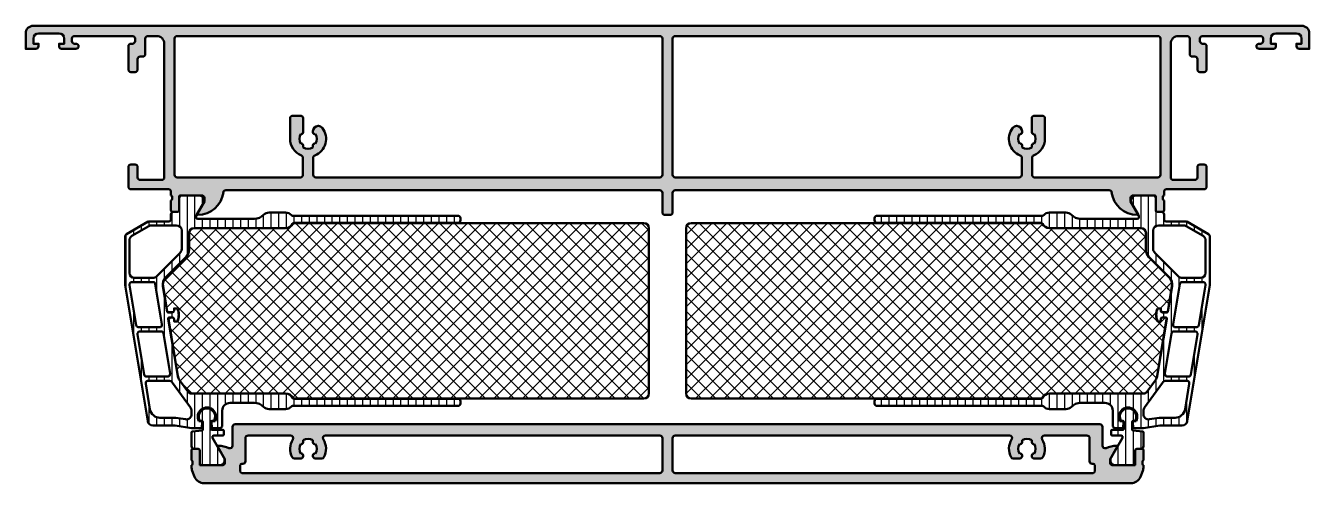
# Model space of a CAD drawing. Extents: x -30 to 220, y 11 to 100.
import ezdxf

# ---------------------------------------------------------------- set-up
doc = ezdxf.new("R2010")
doc.units = 0
for name, color, linetype, lineweight in [('0S-Alu contour', 7, 'Continuous', 50), ('0S-Alu hatch', 252, 'Continuous', 25), ('0S-Plastic contour', 254, 'Continuous', 50), ('0S-Plastic hatch', 253, 'Continuous', 25), ('0S-PT contour', 91, 'Continuous', 50), ('0S-PT hatch', 103, 'Continuous', 25)]:
    doc.layers.add(name, color=color, linetype=linetype, lineweight=lineweight)

# ---------------------------------------------------------------- blocks, each defined once
blk = doc.blocks.new('469730__13DC79D6_9534_4003_8393_195601BBA4D4_')
at = {"layer": '0S-Alu hatch'}
h = blk.add_hatch(color=256, dxfattribs=at)
edge = h.paths.add_edge_path()
edge.add_ellipse((210.5, 97), major_axis=(-0.5, 0), ratio=1, start_angle=90, end_angle=180, ccw=False)
edge.add_line((210.5, 96.5), (210.2, 96.5))
edge.add_arc((210.2, 96), 0.5, 90, 270)
edge.add_line((210.2, 95.5), (213, 95.5))
edge.add_arc((213, 96), 0.5, 270, 360)
edge.add_line((213.5, 96), (213.5, 96.5))
edge.add_line((213.5, 96.5), (212.5, 96.5))
edge.add_line((212.5, 96.5), (212.5, 97.5))
edge.add_ellipse((213.5, 97.5), major_axis=(-1, 0), ratio=1, start_angle=270, end_angle=360, ccw=False)
edge.add_line((213.5, 98.5), (217.5, 98.5))
edge.add_ellipse((217.5, 97.5), major_axis=(-1, 0), ratio=1, start_angle=180, end_angle=270, ccw=False)
edge.add_line((218.5, 97.5), (218.5, 96.5))
edge.add_line((218.5, 96.5), (217.5, 96.5))
edge.add_line((217.5, 96.5), (217.5, 96))
edge.add_arc((218, 96), 0.5, 180, 270)
edge.add_line((218, 95.5), (220, 95.5))
edge.add_line((220, 95.5), (220, 98.5))
edge.add_arc((218.5, 98.5), 1.5, 0, 90)
edge.add_line((218.5, 100), (-28.5, 100))
edge.add_arc((-28.5, 98.5), 1.5, 90, 180)
edge.add_line((-30, 98.5), (-30, 95.5))
edge.add_line((-30, 95.5), (-28, 95.5))
edge.add_arc((-28, 96), 0.5, 270, 360)
edge.add_line((-27.5, 96), (-27.5, 96.5))
edge.add_line((-27.5, 96.5), (-28.5, 96.5))
edge.add_line((-28.5, 96.5), (-28.5, 97.5))
edge.add_ellipse((-27.5, 97.5), major_axis=(-1, 0), ratio=1, start_angle=270, end_angle=360, ccw=False)
edge.add_line((-27.5, 98.5), (-23.5, 98.5))
edge.add_ellipse((-23.5, 97.5), major_axis=(-1, 0), ratio=1, start_angle=180, end_angle=270, ccw=False)
edge.add_line((-22.5, 97.5), (-22.5, 96.5))
edge.add_line((-22.5, 96.5), (-23.5, 96.5))
edge.add_line((-23.5, 96.5), (-23.5, 96))
edge.add_arc((-23, 96), 0.5, 180, 270)
edge.add_line((-23, 95.5), (-20.2, 95.5))
edge.add_arc((-20.2, 96), 0.5, 270, 450)
edge.add_line((-20.2, 96.5), (-20.5, 96.5))
edge.add_ellipse((-20.5, 97), major_axis=(-0.5, 0), ratio=1, start_angle=0, end_angle=90, ccw=False)
edge.add_line((-21, 97), (-21, 97.5))
edge.add_ellipse((-20.5, 97.5), major_axis=(-0.5, 0), ratio=1, start_angle=270, end_angle=360, ccw=False)
edge.add_line((-20.5, 98), (-9.2, 98))
edge.add_ellipse((-9.2, 97.5), major_axis=(-0.5, 0), ratio=1, start_angle=180, end_angle=270, ccw=False)
edge.add_line((-8.7, 97.5), (-8.7, 97))
edge.add_ellipse((-9.2, 97), major_axis=(-0.5, 0), ratio=1, start_angle=90, end_angle=180, ccw=False)
edge.add_line((-9.2, 96.5), (-9.5, 96.5))
edge.add_arc((-9.5, 96), 0.5, 90, 180)
edge.add_line((-10, 96), (-10, 91.5))
edge.add_arc((-9.5, 91.5), 0.5, 180, 270)
edge.add_line((-9.5, 91), (-8.7, 91))
edge.add_arc((-8.7, 91.5), 0.5, 270, 360)
edge.add_line((-8.2, 91.5), (-8.2, 93.5))
edge.add_ellipse((-7.7, 93.5), major_axis=(-0.5, 0), ratio=1, start_angle=270, end_angle=360, ccw=False)
edge.add_line((-7.7, 94), (-7.2, 94))
edge.add_arc((-7.2, 94.5), 0.5, 270, 360)
edge.add_line((-6.7, 94.5), (-6.7, 97.5))
edge.add_ellipse((-6.2, 97.5), major_axis=(-0.5, 0), ratio=1, start_angle=270, end_angle=360, ccw=False)
edge.add_line((-6.2, 98), (-4.5, 98))
edge.add_ellipse((-4.5, 96.5), major_axis=(-1.5, 0), ratio=1, start_angle=180, end_angle=270, ccw=False)
edge.add_line((-3, 96.5), (-3, 70.5))
edge.add_ellipse((-3.5, 70.5), major_axis=(-0.5, 0), ratio=1, start_angle=90, end_angle=180, ccw=False)
edge.add_line((-3.5, 70), (-7.7, 70))
edge.add_ellipse((-7.7, 70.5), major_axis=(-0.5, 0), ratio=1, start_angle=0, end_angle=90, ccw=False)
edge.add_line((-8.2, 70.5), (-8.2, 72.5))
edge.add_arc((-8.7, 72.5), 0.5, 0, 90)
edge.add_line((-8.7, 73), (-9.5, 73))
edge.add_arc((-9.5, 72.5), 0.5, 90, 180)
edge.add_line((-10, 72.5), (-10, 68.7))
edge.add_arc((-9.5, 68.7), 0.5, 180, 270)
edge.add_line((-9.5, 68.2), (-2.2, 68.2))
edge.add_ellipse((-2.2, 67.7), major_axis=(-0.5, 0), ratio=1, start_angle=180, end_angle=270, ccw=False)
edge.add_line((-1.7, 67.7), (-1.7, 67))
edge.add_ellipse((-1.8, 66.72), major_axis=(-0.3, 0), ratio=1, start_angle=180, end_angle=250.5288, ccw=False)
edge.add_line((-1.5, 66.72), (-1.5, 66.29))
edge.add_ellipse((-1.8, 66.29), major_axis=(-0.3, 0), ratio=1, start_angle=109.4712, end_angle=180, ccw=False)
edge.add_line((-1.7, 66), (-1.7, 64.1))
edge.add_arc((-1.4, 64.1), 0.3, 180, 270)
edge.add_line((-1.4, 63.8), (-0.41, 63.8))
edge.add_arc((-0.41, 64.1), 0.3, 270, 360)
edge.add_line((-0.11, 64.1), (-0.11, 66.8))
edge.add_ellipse((0.09, 66.8), major_axis=(-0.2, 0), ratio=1, start_angle=270, end_angle=360, ccw=False)
edge.add_line((0.09, 67), (4.3, 67))
edge.add_ellipse((4.3, 66.5), major_axis=(-0.5, 0), ratio=1, start_angle=180, end_angle=270, ccw=False)
edge.add_line((4.8, 66.5), (4.8, 65.8))
edge.add_line((4.8, 65.8), (3.42, 63.41))
edge.add_arc((3.54, 63.34), 0.138, 150, 270)
edge.add_arc((3.54, 68.2), 5, 270, 352.688)
edge.add_ellipse((8.99, 67.5), major_axis=(-0.5, 0), ratio=1, start_angle=270, end_angle=352.688, ccw=False)
edge.add_line((8.99, 68), (93.5, 68))
edge.add_ellipse((93.5, 67.5), major_axis=(-0.5, 0), ratio=1, start_angle=180, end_angle=270, ccw=False)
edge.add_line((94, 67.5), (94, 63.7))
edge.add_arc((94.5, 63.7), 0.5, 180, 270)
edge.add_line((94.5, 63.2), (95.5, 63.2))
edge.add_arc((95.5, 63.7), 0.5, 270, 360)
edge.add_line((96, 63.7), (96, 67.5))
edge.add_ellipse((96.5, 67.5), major_axis=(-0.5, 0), ratio=1, start_angle=270, end_angle=360, ccw=False)
edge.add_line((96.5, 68), (181.01, 68))
edge.add_ellipse((181.01, 67.5), major_axis=(-0.5, 0), ratio=1, start_angle=187.312, end_angle=270, ccw=False)
edge.add_arc((186.46, 68.2), 5, 187.312, 270)
edge.add_arc((186.46, 63.34), 0.138, 270, 390)
edge.add_line((186.58, 63.41), (185.2, 65.8))
edge.add_line((185.2, 65.8), (185.2, 66.5))
edge.add_ellipse((185.7, 66.5), major_axis=(-0.5, 0), ratio=1, start_angle=270, end_angle=360, ccw=False)
edge.add_line((185.7, 67), (189.91, 67))
edge.add_ellipse((189.91, 66.8), major_axis=(-0.2, 0), ratio=1, start_angle=180, end_angle=270, ccw=False)
edge.add_line((190.11, 66.8), (190.11, 64.1))
edge.add_arc((190.41, 64.1), 0.3, 180, 270)
edge.add_line((190.41, 63.8), (191.4, 63.8))
edge.add_arc((191.4, 64.1), 0.3, 270, 360)
edge.add_line((191.7, 64.1), (191.7, 66))
edge.add_ellipse((191.8, 66.29), major_axis=(-0.3, 0), ratio=1, start_angle=0, end_angle=70.5288, ccw=False)
edge.add_line((191.5, 66.29), (191.5, 66.72))
edge.add_ellipse((191.8, 66.72), major_axis=(-0.3, 0), ratio=1, start_angle=289.4712, end_angle=360, ccw=False)
edge.add_line((191.7, 67), (191.7, 67.7))
edge.add_ellipse((192.2, 67.7), major_axis=(-0.5, 0), ratio=1, start_angle=270, end_angle=360, ccw=False)
edge.add_line((192.2, 68.2), (199.5, 68.2))
edge.add_arc((199.5, 68.7), 0.5, 270, 360)
edge.add_line((200, 68.7), (200, 72.5))
edge.add_arc((199.5, 72.5), 0.5, 0, 90)
edge.add_line((199.5, 73), (198.7, 73))
edge.add_arc((198.7, 72.5), 0.5, 90, 180)
edge.add_line((198.2, 72.5), (198.2, 70.5))
edge.add_ellipse((197.7, 70.5), major_axis=(-0.5, 0), ratio=1, start_angle=90, end_angle=180, ccw=False)
edge.add_line((197.7, 70), (193.5, 70))
edge.add_ellipse((193.5, 70.5), major_axis=(-0.5, 0), ratio=1, start_angle=0, end_angle=90, ccw=False)
edge.add_line((193, 70.5), (193, 96.5))
edge.add_ellipse((194.5, 96.5), major_axis=(-1.5, 0), ratio=1, start_angle=270, end_angle=360, ccw=False)
edge.add_line((194.5, 98), (196.2, 98))
edge.add_ellipse((196.2, 97.5), major_axis=(-0.5, 0), ratio=1, start_angle=180, end_angle=270, ccw=False)
edge.add_line((196.7, 97.5), (196.7, 94.5))
edge.add_arc((197.2, 94.5), 0.5, 180, 270)
edge.add_line((197.2, 94), (197.7, 94))
edge.add_ellipse((197.7, 93.5), major_axis=(-0.5, 0), ratio=1, start_angle=180, end_angle=270, ccw=False)
edge.add_line((198.2, 93.5), (198.2, 91.5))
edge.add_arc((198.7, 91.5), 0.5, 180, 270)
edge.add_line((198.7, 91), (199.5, 91))
edge.add_arc((199.5, 91.5), 0.5, 270, 360)
edge.add_line((200, 91.5), (200, 96))
edge.add_arc((199.5, 96), 0.5, 0, 90)
edge.add_line((199.5, 96.5), (199.2, 96.5))
edge.add_ellipse((199.2, 97), major_axis=(-0.5, 0), ratio=1, start_angle=0, end_angle=90, ccw=False)
edge.add_line((198.7, 97), (198.7, 97.5))
edge.add_ellipse((199.2, 97.5), major_axis=(-0.5, 0), ratio=1, start_angle=270, end_angle=360, ccw=False)
edge.add_line((199.2, 98), (210.5, 98))
edge.add_ellipse((210.5, 97.5), major_axis=(-0.5, 0), ratio=1, start_angle=180, end_angle=270, ccw=False)
edge.add_line((211, 97.5), (211, 97))
edge = h.paths.add_edge_path()
edge.add_ellipse((-0.5, 97.5), major_axis=(-0.5, 0), ratio=1, start_angle=270, end_angle=360, ccw=False)
edge.add_line((-0.5, 98), (93.5, 98))
edge.add_ellipse((93.5, 97.5), major_axis=(-0.5, 0), ratio=1, start_angle=180, end_angle=270, ccw=False)
edge.add_line((94, 97.5), (94, 71))
edge.add_ellipse((93.5, 71), major_axis=(-0.5, 0), ratio=1, start_angle=90, end_angle=180, ccw=False)
edge.add_line((93.5, 70.5), (26.5, 70.5))
edge.add_ellipse((26.5, 71), major_axis=(-0.5, 0), ratio=1, start_angle=0, end_angle=90, ccw=False)
edge.add_line((26, 71), (26, 74.3))
edge.add_ellipse((26.5, 74.3), major_axis=(-0.5, 0), ratio=1, start_angle=292.0243, end_angle=360, ccw=False)
edge.add_arc((25, 78), 3.5, 292.0243, 396.8699)
edge.add_arc((27, 79.5), 1, 36.8699, 90)
edge.add_line((27, 80.5), (26.95, 80.5))
edge.add_arc((26.95, 79.5), 1, 90, 180)
edge.add_line((25.95, 79.5), (25.95, 79.23))
edge.add_arc((26.25, 79.23), 0.3, 180, 299.9378)
edge.add_ellipse((25, 78), major_axis=(-1.7, 0), ratio=1, start_angle=145.4229, end_angle=214.5771, ccw=False)
edge.add_arc((26.25, 76.78), 0.3, 60.0622, 180)
edge.add_line((25.95, 76.78), (25.95, 76.3))
edge.add_ellipse((25, 78), major_axis=(-1.95, 0), ratio=1, start_angle=60.8446, end_angle=119.1554, ccw=False)
edge.add_line((24.05, 76.3), (24.05, 76.78))
edge.add_arc((23.75, 76.78), 0.3, 0, 119.9378)
edge.add_ellipse((25, 78), major_axis=(-1.7, 0), ratio=1, start_angle=-34.5771, end_angle=34.5771, ccw=False)
edge.add_arc((23.75, 79.23), 0.3, 240.0622, 360)
edge.add_line((24.05, 79.23), (24.05, 82))
edge.add_arc((23.55, 82), 0.5, 0, 90)
edge.add_line((23.55, 82.5), (22, 82.5))
edge.add_arc((22, 82), 0.5, 90, 180)
edge.add_line((21.5, 82), (21.5, 78))
edge.add_arc((25, 78), 3.5, 180, 247.9757)
edge.add_ellipse((23.5, 74.3), major_axis=(-0.5, 0), ratio=1, start_angle=180, end_angle=247.9757, ccw=False)
edge.add_line((24, 74.3), (24, 71))
edge.add_ellipse((23.5, 71), major_axis=(-0.5, 0), ratio=1, start_angle=90, end_angle=180, ccw=False)
edge.add_line((23.5, 70.5), (-0.5, 70.5))
edge.add_ellipse((-0.5, 71), major_axis=(-0.5, 0), ratio=1, start_angle=0, end_angle=90, ccw=False)
edge.add_line((-1, 71), (-1, 97.5))
edge = h.paths.add_edge_path()
edge.add_line((164, 74.3), (164, 71))
edge.add_ellipse((163.5, 71), major_axis=(-0.5, 0), ratio=1, start_angle=90, end_angle=180, ccw=False)
edge.add_line((163.5, 70.5), (96.5, 70.5))
edge.add_ellipse((96.5, 71), major_axis=(-0.5, 0), ratio=1, start_angle=0, end_angle=90, ccw=False)
edge.add_line((96, 71), (96, 97.5))
edge.add_ellipse((96.5, 97.5), major_axis=(-0.5, 0), ratio=1, start_angle=270, end_angle=360, ccw=False)
edge.add_line((96.5, 98), (190.5, 98))
edge.add_ellipse((190.5, 97.5), major_axis=(-0.5, 0), ratio=1, start_angle=180, end_angle=270, ccw=False)
edge.add_line((191, 97.5), (191, 71))
edge.add_ellipse((190.5, 71), major_axis=(-0.5, 0), ratio=1, start_angle=90, end_angle=180, ccw=False)
edge.add_line((190.5, 70.5), (166.5, 70.5))
edge.add_ellipse((166.5, 71), major_axis=(-0.5, 0), ratio=1, start_angle=0, end_angle=90, ccw=False)
edge.add_line((166, 71), (166, 74.3))
edge.add_ellipse((166.5, 74.3), major_axis=(-0.5, 0), ratio=1, start_angle=292.0243, end_angle=360, ccw=False)
edge.add_arc((165, 78), 3.5, 292.0243, 360)
edge.add_line((168.5, 78), (168.5, 82))
edge.add_arc((168, 82), 0.5, 0, 90)
edge.add_line((168, 82.5), (166.45, 82.5))
edge.add_arc((166.45, 82), 0.5, 90, 180)
edge.add_line((165.95, 82), (165.95, 79.23))
edge.add_arc((166.25, 79.23), 0.3, 180, 299.9378)
edge.add_ellipse((165, 78), major_axis=(-1.7, 0), ratio=1, start_angle=145.4229, end_angle=214.5771, ccw=False)
edge.add_arc((166.25, 76.78), 0.3, 60.0622, 180)
edge.add_line((165.95, 76.78), (165.95, 76.3))
edge.add_ellipse((165, 78), major_axis=(-1.95, 0), ratio=1, start_angle=60.8446, end_angle=119.1554, ccw=False)
edge.add_line((164.05, 76.3), (164.05, 76.78))
edge.add_arc((163.75, 76.78), 0.3, 0, 119.9378)
edge.add_ellipse((165, 78), major_axis=(-1.7, 0), ratio=1, start_angle=-34.5771, end_angle=34.5771, ccw=False)
edge.add_arc((163.75, 79.23), 0.3, 240.0622, 360)
edge.add_line((164.05, 79.23), (164.05, 79.5))
edge.add_arc((163.05, 79.5), 1, 0, 90)
edge.add_line((163.05, 80.5), (163, 80.5))
edge.add_arc((163, 79.5), 1, 90, 143.1301)
edge.add_arc((165, 78), 3.5, 143.1301, 247.9757)
edge.add_ellipse((163.5, 74.3), major_axis=(-0.5, 0), ratio=1, start_angle=180, end_angle=247.9757, ccw=False)
at = {"layer": '0S-Alu contour', "color": 7}
for points in [[(218.5, 100), (-28.5, 100)], [(-30, 98.5), (-30, 95.5), (-28, 95.5)], [(-27.5, 96), (-27.5, 96.5), (-28.5, 96.5), (-28.5, 97.5)], [(-27.5, 98.5), (-23.5, 98.5)], [(-22.5, 97.5), (-22.5, 96.5), (-23.5, 96.5), (-23.5, 96)], [(-21, 97), (-21, 97.5)], [(-20.5, 98), (-9.2, 98)], [(-8.7, 97.5), (-8.7, 97)], [(-6.7, 94.5), (-6.7, 97.5)], [(-6.2, 98), (-4.5, 98)], [(-1, 71), (-1, 97.5)], [(-0.5, 98), (93.5, 98)], [(94, 97.5), (94, 71)], [(96, 71), (96, 97.5)], [(96.5, 98), (190.5, 98)], [(191, 97.5), (191, 71)], [(194.5, 98), (196.2, 98)], [(196.7, 97.5), (196.7, 94.5)], [(198.7, 97), (198.7, 97.5)], [(199.2, 98), (210.5, 98)], [(211, 97.5), (211, 97)], [(213.5, 96), (213.5, 96.5), (212.5, 96.5), (212.5, 97.5)], [(213.5, 98.5), (217.5, 98.5)], [(218.5, 97.5), (218.5, 96.5), (217.5, 96.5), (217.5, 96)], [(218, 95.5), (220, 95.5), (220, 98.5)], [(-23, 95.5), (-20.2, 95.5)], [(-20.2, 96.5), (-20.5, 96.5)], [(-10, 96), (-10, 91.5)], [(-9.2, 96.5), (-9.5, 96.5)], [(-3, 96.5), (-3, 70.5)], [(193, 70.5), (193, 96.5)], [(199.5, 96.5), (199.2, 96.5)], [(200, 91.5), (200, 96)], [(210.5, 96.5), (210.2, 96.5)], [(210.2, 95.5), (213, 95.5)], [(-8.2, 91.5), (-8.2, 93.5)], [(-7.7, 94), (-7.2, 94)], [(197.2, 94), (197.7, 94)], [(198.2, 93.5), (198.2, 91.5)], [(-9.5, 91), (-8.7, 91)], [(198.7, 91), (199.5, 91)], [(23.55, 82.5), (22, 82.5)], [(168, 82.5), (166.45, 82.5)], [(21.5, 82), (21.5, 78)], [(24.05, 79.23), (24.05, 82)], [(27, 80.5), (26.95, 80.5)], [(163.05, 80.5), (163, 80.5)], [(165.95, 82), (165.95, 79.23)], [(168.5, 78), (168.5, 82)], [(25.95, 79.5), (25.95, 79.23)], [(164.05, 79.23), (164.05, 79.5)], [(24.05, 76.3), (24.05, 76.78)], [(25.95, 76.78), (25.95, 76.3)], [(164.05, 76.3), (164.05, 76.78)], [(165.95, 76.78), (165.95, 76.3)], [(-10, 72.5), (-10, 68.7)], [(-8.7, 73), (-9.5, 73)], [(-8.2, 70.5), (-8.2, 72.5)], [(24, 74.3), (24, 71)], [(26, 71), (26, 74.3)], [(164, 74.3), (164, 71)], [(166, 71), (166, 74.3)], [(198.2, 72.5), (198.2, 70.5)], [(199.5, 73), (198.7, 73)], [(200, 68.7), (200, 72.5)], [(-3.5, 70), (-7.7, 70)], [(23.5, 70.5), (-0.5, 70.5)], [(93.5, 70.5), (26.5, 70.5)], [(163.5, 70.5), (96.5, 70.5)], [(190.5, 70.5), (166.5, 70.5)], [(197.7, 70), (193.5, 70)], [(-9.5, 68.2), (-2.2, 68.2)], [(-1.7, 67.7), (-1.7, 67)], [(8.99, 68), (93.5, 68)], [(94, 67.5), (94, 63.7)], [(96, 63.7), (96, 67.5)], [(96.5, 68), (181.01, 68)], [(191.7, 67), (191.7, 67.7)], [(192.2, 68.2), (199.5, 68.2)], [(-1.7, 66), (-1.7, 64.1)], [(-1.5, 66.72), (-1.5, 66.29)], [(-0.11, 64.1), (-0.11, 66.8)], [(0.09, 67), (4.3, 67)], [(4.8, 66.5), (4.8, 65.8), (3.42, 63.41)], [(186.58, 63.41), (185.2, 65.8), (185.2, 66.5)], [(185.7, 67), (189.91, 67)], [(190.11, 66.8), (190.11, 64.1)], [(191.5, 66.29), (191.5, 66.72)], [(191.7, 64.1), (191.7, 66)], [(-1.4, 63.8), (-0.41, 63.8)], [(94.5, 63.2), (95.5, 63.2)], [(190.41, 63.8), (191.4, 63.8)]]:
    blk.add_lwpolyline(points, dxfattribs=at)
for centre, radius, start, end in [((-28.5, 98.5), 1.5, 90, 180), ((218.5, 98.5), 1.5, 0, 90), ((-28, 96), 0.5, 270, 0), ((-23, 96), 0.5, 180, 270), ((-20.2, 96), 0.5, 270, 90), ((-9.5, 96), 0.5, 90, 180), ((199.5, 96), 0.5, 0, 90), ((210.2, 96), 0.5, 90, 270), ((213, 96), 0.5, 270, 0), ((218, 96), 0.5, 180, 270), ((-7.2, 94.5), 0.5, 270, 0), ((197.2, 94.5), 0.5, 180, 270), ((-9.5, 91.5), 0.5, 180, 270), ((-8.7, 91.5), 0.5, 270, 0), ((198.7, 91.5), 0.5, 180, 270), ((199.5, 91.5), 0.5, 270, 0), ((22, 82), 0.5, 90, 180), ((23.55, 82), 0.5, 0, 90), ((166.45, 82), 0.5, 90, 180), ((168, 82), 0.5, 0, 90), ((26.95, 79.5), 1, 90, 180), ((25, 78), 3.5, 292.0243, 36.8699), ((27, 79.5), 1, 36.8699, 90), ((165, 78), 3.5, 143.1301, 247.9757), ((163, 79.5), 1, 90, 143.1301), ((163.05, 79.5), 1, 0, 90), ((25, 78), 3.5, 180, 247.9757), ((23.75, 79.23), 0.3, 240.0622, 0), ((26.25, 79.23), 0.3, 180, 299.9378), ((163.75, 79.23), 0.3, 240.0622, 0), ((166.25, 79.23), 0.3, 180, 299.9378), ((165, 78), 3.5, 292.0243, 0), ((23.75, 76.78), 0.3, 0, 119.9378), ((26.25, 76.78), 0.3, 60.0622, 180), ((163.75, 76.78), 0.3, 0, 119.9378), ((166.25, 76.78), 0.3, 60.0622, 180), ((-9.5, 72.5), 0.5, 90, 180), ((-8.7, 72.5), 0.5, 0, 90), ((198.7, 72.5), 0.5, 90, 180), ((199.5, 72.5), 0.5, 0, 90), ((-9.5, 68.7), 0.5, 180, 270), ((3.54, 68.2), 5, 270, 352.688), ((186.46, 68.2), 5, 187.312, 270), ((199.5, 68.7), 0.5, 270, 0), ((-1.4, 64.1), 0.3, 180, 270), ((-0.41, 64.1), 0.3, 270, 0), ((3.54, 63.34), 0.138, 150, 270), ((94.5, 63.7), 0.5, 180, 270), ((95.5, 63.7), 0.5, 270, 0), ((186.46, 63.34), 0.138, 270, 30), ((190.41, 64.1), 0.3, 180, 270), ((191.4, 64.1), 0.3, 270, 0)]:
    blk.add_arc(centre, radius, start, end, dxfattribs=at)
at = {"layer": '0S-Alu contour', "color": 7, "extrusion": (0, 0, -1)}
for centre, radius, start, end in [((27.5, 97.5), 1, 0, 90), ((23.5, 97.5), 1, 90, 180), ((20.5, 97.5), 0.5, 0, 90), ((9.2, 97.5), 0.5, 90, 180), ((6.2, 97.5), 0.5, 0, 90), ((4.5, 96.5), 1.5, 90, 180), ((0.5, 97.5), 0.5, 0, 90), ((-93.5, 97.5), 0.5, 90, 180), ((-96.5, 97.5), 0.5, 0, 90), ((-190.5, 97.5), 0.5, 90, 180), ((-194.5, 96.5), 1.5, 0, 90), ((-196.2, 97.5), 0.5, 90, 180), ((-199.2, 97.5), 0.5, 0, 90), ((-210.5, 97.5), 0.5, 90, 180), ((-213.5, 97.5), 1, 0, 90), ((-217.5, 97.5), 1, 90, 180), ((20.5, 97), 0.5, 270, 0), ((9.2, 97), 0.5, 180, 270), ((-199.2, 97), 0.5, 270, 0), ((-210.5, 97), 0.5, 180, 270), ((7.7, 93.5), 0.5, 0, 90), ((-197.7, 93.5), 0.5, 90, 180), ((-25, 78), 1.7, 325.4229, 34.5771), ((-25, 78), 1.7, 145.4229, 214.5771), ((-165, 78), 1.7, 325.4229, 34.5771), ((-165, 78), 1.7, 145.4229, 214.5771), ((-25, 78), 1.95, 240.8446, 299.1554), ((-165, 78), 1.95, 240.8446, 299.1554), ((-23.5, 74.3), 0.5, 112.0243, 180), ((-26.5, 74.3), 0.5, 0, 67.9757), ((-163.5, 74.3), 0.5, 112.0243, 180), ((-166.5, 74.3), 0.5, 0, 67.9757), ((7.7, 70.5), 0.5, 270, 0), ((3.5, 70.5), 0.5, 180, 270), ((0.5, 71), 0.5, 270, 0), ((-23.5, 71), 0.5, 180, 270), ((-26.5, 71), 0.5, 270, 0), ((-93.5, 71), 0.5, 180, 270), ((-96.5, 71), 0.5, 270, 0), ((-163.5, 71), 0.5, 180, 270), ((-166.5, 71), 0.5, 270, 0), ((-190.5, 71), 0.5, 180, 270), ((-193.5, 70.5), 0.5, 270, 0), ((-197.7, 70.5), 0.5, 180, 270), ((2.2, 67.7), 0.5, 90, 180), ((-8.99, 67.5), 0.5, 7.312, 90), ((-93.5, 67.5), 0.5, 90, 180), ((-96.5, 67.5), 0.5, 0, 90), ((-181.01, 67.5), 0.5, 90, 172.688), ((-192.2, 67.7), 0.5, 0, 90), ((1.8, 66.72), 0.3, 109.4712, 180), ((1.8, 66.29), 0.3, 180, 250.5288), ((-0.09, 66.8), 0.2, 0, 90), ((-4.3, 66.5), 0.5, 90, 180), ((-185.7, 66.5), 0.5, 0, 90), ((-189.91, 66.8), 0.2, 90, 180), ((-191.8, 66.72), 0.3, 0, 70.5288), ((-191.8, 66.29), 0.3, 289.4712, 0)]:
    blk.add_arc(centre, radius, start, end, dxfattribs=at)
blk = doc.blocks.new('475370__11514E4F_9CDE_403E_81F5_FCB84F7FF257_')
at = {"layer": '0S-PT hatch'}
h = blk.add_hatch(dxfattribs=at)
h.set_pattern_fill('ANSI37', color=256, scale=0.625, angle=90, style=0)
edge = h.paths.add_edge_path()
edge.add_ellipse((99.6, 28.45), major_axis=(-0.98, 0), ratio=1, start_angle=0, end_angle=90, ccw=False)
edge.add_line((98.62, 28.45), (98.62, 60.65))
edge.add_ellipse((99.6, 60.65), major_axis=(-0.98, 0), ratio=1, start_angle=270, end_angle=360, ccw=False)
edge.add_line((99.6, 61.63), (167.76, 61.63))
edge.add_ellipse((167.76, 61.35), major_axis=(-0.28, 0), ratio=1, start_angle=206.3878, end_angle=270, ccw=False)
edge.add_arc((169.38, 62.15), 1.52, 206.3878, 270)
edge.add_line((169.38, 60.63), (187.2, 60.63))
edge.add_ellipse((187.2, 59.65), major_axis=(-0.98, 0), ratio=1, start_angle=180, end_angle=270, ccw=False)
edge.add_line((188.18, 59.65), (188.18, 56.4))
edge.add_arc((190.2, 56.4), 2.02, 180, 225)
edge.add_line((188.77, 54.97), (192.69, 51.05))
edge.add_ellipse((191.29, 49.65), major_axis=(-1.98, 0), ratio=1, start_angle=170.6398, end_angle=225, ccw=False)
edge.add_line((193.25, 49.33), (192.44, 44.42))
edge.add_ellipse((192.26, 44.45), major_axis=(-0.18, 0), ratio=1, start_angle=90, end_angle=170.6398, ccw=False)
edge.add_line((192.26, 44.27), (191.39, 44.27))
edge.add_ellipse((191.39, 44.55), major_axis=(-0.28, 0), ratio=1, start_angle=0, end_angle=90, ccw=False)
edge.add_line((191.11, 44.55), (191.11, 45.02))
edge.add_line((191.11, 45.02), (190.44, 45.02))
edge.add_arc((193.29, 43.75), 3.12, 155.9803, 204.0197)
edge.add_line((190.44, 42.48), (191.11, 42.48))
edge.add_line((191.11, 42.48), (191.11, 42.95))
edge.add_ellipse((191.39, 42.95), major_axis=(-0.28, 0), ratio=1, start_angle=270, end_angle=360, ccw=False)
edge.add_line((191.39, 43.23), (192.03, 43.23))
edge.add_ellipse((192.03, 43.05), major_axis=(-0.18, 0), ratio=1, start_angle=170.6398, end_angle=270, ccw=False)
edge.add_line((192.21, 43.02), (190.37, 31.91))
edge.add_ellipse((188.42, 32.23), major_axis=(-1.98, 0), ratio=1, start_angle=144, end_angle=170.6398, ccw=False)
edge.add_line((190.02, 31.07), (188.43, 28.88))
edge.add_ellipse((187.64, 29.45), major_axis=(-0.98, 0), ratio=1, start_angle=90, end_angle=144, ccw=False)
edge.add_line((187.64, 28.47), (169.38, 28.47))
edge.add_arc((169.38, 26.95), 1.52, 90, 153.6122)
edge.add_ellipse((167.76, 27.75), major_axis=(-0.28, 0), ratio=1, start_angle=90, end_angle=153.6122, ccw=False)
edge.add_line((167.76, 27.47), (99.6, 27.47))
at = {"layer": '0S-PT contour', "color": 7}
for points in [[(98.62, 28.45), (98.62, 60.65)], [(99.6, 61.63), (167.76, 61.63)], [(169.38, 60.63), (187.2, 60.63)], [(188.18, 59.65), (188.18, 56.4)], [(188.77, 54.97), (192.69, 51.05)], [(193.25, 49.33), (192.44, 44.42)], [(191.11, 44.55), (191.11, 45.02), (190.44, 45.02)], [(192.21, 43.02), (190.37, 31.91)], [(190.44, 42.48), (191.11, 42.48), (191.11, 42.95)], [(192.26, 44.27), (191.39, 44.27)], [(191.39, 43.23), (192.03, 43.23)], [(190.02, 31.07), (188.43, 28.88)], [(187.64, 28.47), (169.38, 28.47)], [(167.76, 27.47), (99.6, 27.47)]]:
    blk.add_lwpolyline(points, dxfattribs=at)
at = {"layer": '0S-PT contour', "color": 7, "extrusion": (0, 0, -1)}
for centre, radius, start, end in [((-99.6, 60.65), 0.98, 0, 90), ((-167.76, 61.35), 0.28, 90, 153.6122), ((-187.2, 59.65), 0.98, 90, 180), ((-191.29, 49.65), 1.98, 135, 189.3602), ((-191.39, 44.55), 0.28, 270, 0), ((-191.39, 42.95), 0.28, 0, 90), ((-192.03, 43.05), 0.18, 90, 189.3602), ((-192.26, 44.45), 0.18, 189.3602, 270), ((-188.42, 32.23), 1.98, 189.3602, 216), ((-99.6, 28.45), 0.98, 270, 0), ((-167.76, 27.75), 0.28, 206.3878, 270), ((-187.64, 29.45), 0.98, 216, 270)]:
    blk.add_arc(centre, radius, start, end, dxfattribs=at)
at = {"layer": '0S-PT contour', "color": 7}
for centre, radius, start, end in [((169.38, 62.15), 1.52, 206.3878, 270), ((190.2, 56.4), 2.02, 180, 225), ((193.29, 43.75), 3.12, 155.9803, 204.0197), ((169.38, 26.95), 1.52, 90, 153.6122)]:
    blk.add_arc(centre, radius, start, end, dxfattribs=at)
blk = doc.blocks.new('475370__8EFD1715_B6AA_4A98_B3BB_2F615446ED99_')
at = {"layer": '0S-PT hatch'}
h = blk.add_hatch(dxfattribs=at)
h.set_pattern_fill('ANSI37', color=256, scale=0.625, angle=90, style=0)
edge = h.paths.add_edge_path()
edge.add_arc((90.4, 28.45), 0.98, 270, 360)
edge.add_line((91.38, 28.45), (91.38, 60.65))
edge.add_arc((90.4, 60.65), 0.98, 0, 90)
edge.add_line((90.4, 61.63), (22.24, 61.63))
edge.add_arc((22.24, 61.35), 0.28, 90, 153.6122)
edge.add_ellipse((20.63, 62.15), major_axis=(-1.52, 0), ratio=1, start_angle=90, end_angle=153.6122, ccw=False)
edge.add_line((20.63, 60.63), (2.8, 60.63))
edge.add_arc((2.8, 59.65), 0.98, 90, 180)
edge.add_line((1.82, 59.65), (1.82, 56.4))
edge.add_ellipse((-0.2, 56.4), major_axis=(-2.02, 0), ratio=1, start_angle=135, end_angle=180, ccw=False)
edge.add_line((1.23, 54.97), (-2.69, 51.05))
edge.add_arc((-1.29, 49.65), 1.98, 135, 189.3602)
edge.add_line((-3.25, 49.33), (-2.44, 44.42))
edge.add_arc((-2.26, 44.45), 0.18, 189.3602, 270)
edge.add_line((-2.26, 44.27), (-1.39, 44.27))
edge.add_arc((-1.39, 44.55), 0.28, 270, 360)
edge.add_line((-1.11, 44.55), (-1.11, 45.02))
edge.add_line((-1.11, 45.02), (-0.44, 45.02))
edge.add_ellipse((-3.29, 43.75), major_axis=(-3.12, 0), ratio=1, start_angle=155.9803, end_angle=204.0197, ccw=False)
edge.add_line((-0.44, 42.48), (-1.11, 42.48))
edge.add_line((-1.11, 42.48), (-1.11, 42.95))
edge.add_arc((-1.39, 42.95), 0.28, 0, 90)
edge.add_line((-1.39, 43.23), (-2.03, 43.23))
edge.add_arc((-2.03, 43.05), 0.18, 90, 189.3602)
edge.add_line((-2.21, 43.02), (-0.37, 31.91))
edge.add_arc((1.58, 32.23), 1.98, 189.3602, 216)
edge.add_line((-0.02, 31.07), (1.57, 28.88))
edge.add_arc((2.36, 29.45), 0.98, 216, 270)
edge.add_line((2.36, 28.47), (20.63, 28.47))
edge.add_ellipse((20.63, 26.95), major_axis=(-1.52, 0), ratio=1, start_angle=206.3878, end_angle=270, ccw=False)
edge.add_arc((22.24, 27.75), 0.28, 206.3878, 270)
edge.add_line((22.24, 27.47), (90.4, 27.47))
at = {"layer": '0S-PT contour', "color": 7}
for points in [[(20.63, 60.63), (2.8, 60.63)], [(90.4, 61.63), (22.24, 61.63)], [(91.38, 28.45), (91.38, 60.65)], [(1.82, 59.65), (1.82, 56.4)], [(1.23, 54.97), (-2.69, 51.05)], [(-3.25, 49.33), (-2.44, 44.42)], [(-1.11, 44.55), (-1.11, 45.02), (-0.44, 45.02)], [(-2.26, 44.27), (-1.39, 44.27)], [(-2.21, 43.02), (-0.37, 31.91)], [(-1.39, 43.23), (-2.03, 43.23)], [(-0.44, 42.48), (-1.11, 42.48), (-1.11, 42.95)], [(-0.02, 31.07), (1.57, 28.88)], [(2.36, 28.47), (20.63, 28.47)], [(22.24, 27.47), (90.4, 27.47)]]:
    blk.add_lwpolyline(points, dxfattribs=at)
for centre, radius, start, end in [((2.8, 59.65), 0.98, 90, 180), ((22.24, 61.35), 0.28, 90, 153.6122), ((90.4, 60.65), 0.98, 0, 90), ((-1.29, 49.65), 1.98, 135, 189.3602), ((-2.26, 44.45), 0.18, 189.3602, 270), ((-2.03, 43.05), 0.18, 90, 189.3602), ((-1.39, 44.55), 0.28, 270, 0), ((-1.39, 42.95), 0.28, 0, 90), ((1.58, 32.23), 1.98, 189.3602, 216), ((2.36, 29.45), 0.98, 216, 270), ((22.24, 27.75), 0.28, 206.3878, 270), ((90.4, 28.45), 0.98, 270, 0)]:
    blk.add_arc(centre, radius, start, end, dxfattribs=at)
at = {"layer": '0S-PT contour', "color": 7, "extrusion": (0, 0, -1)}
for centre, radius, start, end in [((-20.63, 62.15), 1.52, 206.3878, 270), ((0.2, 56.4), 2.02, 180, 225), ((3.29, 43.75), 3.12, 155.9803, 204.0197), ((-20.63, 26.95), 1.52, 90, 153.6122)]:
    blk.add_arc(centre, radius, start, end, dxfattribs=at)
blk = doc.blocks.new('278045__110A2AE9_2B49_49EB_9738_1CFB668ABD51___1E6EE8CE_68F8_4E91_8A41_B02642646374_')
at = {"layer": '0S-Plastic hatch'}
h = blk.add_hatch(dxfattribs=at)
h.set_pattern_fill('ANSI31', color=256, scale=0.468, angle=45, style=0)
edge = h.paths.add_edge_path()
edge.add_arc((195.25, 23.25), 1, 270, 350.6398)
edge.add_line((196.24, 23.09), (200.6, 49.55))
edge.add_line((200.6, 49.55), (200.6, 59.01))
edge.add_arc((200.1, 59.01), 0.5, 0, 60)
edge.add_line((200.35, 59.44), (196.12, 61.89))
edge.add_arc((195.87, 61.45), 0.5, 60, 90)
edge.add_line((195.87, 61.95), (192, 61.95))
edge.add_ellipse((192, 62.25), major_axis=(-0.3, 0), ratio=1, start_angle=0, end_angle=90, ccw=False)
edge.add_line((191.7, 62.25), (191.7, 63.29))
edge.add_arc((191.2, 63.29), 0.5, 0, 90)
edge.add_line((191.2, 63.79), (190.4, 63.79))
edge.add_ellipse((190.4, 64.09), major_axis=(-0.3, 0), ratio=1, start_angle=0, end_angle=90, ccw=False)
edge.add_line((190.1, 64.09), (190.1, 66.49))
edge.add_arc((189.6, 66.49), 0.5, 0, 90)
edge.add_line((189.6, 66.99), (186.25, 66.99))
edge.add_arc((186.25, 65.99), 1, 90, 210)
edge.add_line((185.38, 65.49), (186.73, 63.16))
edge.add_ellipse((186.3, 62.91), major_axis=(-0.5, 0), ratio=1, start_angle=180, end_angle=210, ccw=False)
edge.add_line((186.8, 62.91), (186.8, 62.75))
edge.add_ellipse((186.5, 62.75), major_axis=(-0.3, 0), ratio=1, start_angle=90, end_angle=180, ccw=False)
edge.add_line((186.5, 62.45), (175.46, 62.45))
edge.add_ellipse((175.46, 64.95), major_axis=(-2.5, 0), ratio=1, start_angle=44.427, end_angle=90, ccw=False)
edge.add_arc((172.6, 62.15), 1.5, 44.427, 90)
edge.add_line((172.6, 63.65), (169.38, 63.65))
edge.add_arc((169.38, 62.15), 1.5, 90, 138.1897)
edge.add_ellipse((168.03, 63.35), major_axis=(-0.3, 0), ratio=1, start_angle=90, end_angle=138.1897, ccw=False)
edge.add_line((168.03, 63.05), (135.82, 63.05))
edge.add_arc((135.82, 62.55), 0.5, 90, 180)
edge.add_line((135.32, 62.55), (135.32, 62.15))
edge.add_arc((135.82, 62.15), 0.5, 180, 270)
edge.add_line((135.82, 61.65), (167.76, 61.65))
edge.add_ellipse((167.76, 61.35), major_axis=(-0.3, 0), ratio=1, start_angle=206.3878, end_angle=270, ccw=False)
edge.add_arc((169.38, 62.15), 1.5, 206.3878, 270)
edge.add_line((169.38, 60.65), (187.2, 60.65))
edge.add_ellipse((187.2, 59.65), major_axis=(-1, 0), ratio=1, start_angle=180, end_angle=270, ccw=False)
edge.add_line((188.2, 59.65), (188.2, 56.4))
edge.add_arc((190.2, 56.4), 2, 180, 225)
edge.add_line((188.79, 54.99), (192.71, 51.07))
edge.add_ellipse((191.29, 49.65), major_axis=(-2, 0), ratio=1, start_angle=170.6398, end_angle=225, ccw=False)
edge.add_line((193.27, 49.33), (192.46, 44.42))
edge.add_ellipse((192.26, 44.45), major_axis=(-0.2, 0), ratio=1, start_angle=90, end_angle=170.6398, ccw=False)
edge.add_line((192.26, 44.25), (191.39, 44.25))
edge.add_ellipse((191.39, 44.55), major_axis=(-0.3, 0), ratio=1, start_angle=0, end_angle=90, ccw=False)
edge.add_line((191.09, 44.55), (191.09, 45))
edge.add_line((191.09, 45), (190.46, 45))
edge.add_arc((193.29, 43.75), 3.1, 156.22, 203.78)
edge.add_line((190.46, 42.5), (191.09, 42.5))
edge.add_line((191.09, 42.5), (191.09, 42.95))
edge.add_ellipse((191.39, 42.95), major_axis=(-0.3, 0), ratio=1, start_angle=270, end_angle=360, ccw=False)
edge.add_line((191.39, 43.25), (192.03, 43.25))
edge.add_ellipse((192.03, 43.05), major_axis=(-0.2, 0), ratio=1, start_angle=170.6398, end_angle=270, ccw=False)
edge.add_line((192.23, 43.02), (190.39, 31.9))
edge.add_ellipse((188.42, 32.23), major_axis=(-2, 0), ratio=1, start_angle=144, end_angle=170.6398, ccw=False)
edge.add_line((190.04, 31.05), (188.45, 28.87))
edge.add_ellipse((187.64, 29.45), major_axis=(-1, 0), ratio=1, start_angle=90, end_angle=144, ccw=False)
edge.add_line((187.64, 28.45), (169.38, 28.45))
edge.add_arc((169.38, 26.95), 1.5, 90, 153.6122)
edge.add_ellipse((167.76, 27.75), major_axis=(-0.3, 0), ratio=1, start_angle=90, end_angle=153.6122, ccw=False)
edge.add_line((167.76, 27.45), (135.82, 27.45))
edge.add_arc((135.82, 26.95), 0.5, 90, 180)
edge.add_line((135.32, 26.95), (135.32, 26.55))
edge.add_arc((135.82, 26.55), 0.5, 180, 270)
edge.add_line((135.82, 26.05), (168.03, 26.05))
edge.add_ellipse((168.03, 25.75), major_axis=(-0.3, 0), ratio=1, start_angle=221.8103, end_angle=270, ccw=False)
edge.add_arc((169.38, 26.95), 1.5, 221.8103, 270)
edge.add_line((169.38, 25.45), (172.6, 25.45))
edge.add_arc((172.6, 26.95), 1.5, 270, 315.573)
edge.add_ellipse((175.46, 24.15), major_axis=(-2.5, 0), ratio=1, start_angle=270, end_angle=315.573, ccw=False)
edge.add_line((175.46, 26.65), (180.2, 26.65))
edge.add_ellipse((180.2, 25.15), major_axis=(-1.5, 0), ratio=1, start_angle=180, end_angle=270, ccw=False)
edge.add_line((181.7, 25.15), (181.7, 22.25))
edge.add_arc((182.2, 22.25), 0.5, 180, 270)
edge.add_line((182.2, 21.75), (183.53, 21.75))
edge.add_arc((183.53, 21.95), 0.2, 270, 355)
edge.add_line((183.73, 21.94), (183.8, 22.78))
edge.add_arc((183.5, 22.8), 0.3, 355, 450)
edge.add_line((183.5, 23.1), (183.11, 23.1))
edge.add_ellipse((184.7, 23.95), major_axis=(-1.8, 0), ratio=1, start_angle=151.8214, end_angle=28.1786, ccw=False)
edge.add_line((186.29, 23.1), (185.9, 23.1))
edge.add_arc((185.9, 22.8), 0.3, 90, 185)
edge.add_line((185.6, 22.78), (185.68, 21.94))
edge.add_arc((185.87, 21.95), 0.2, 185, 270)
edge.add_line((185.87, 21.75), (187.7, 21.75))
edge.add_line((187.7, 21.75), (190.9, 22.25))
edge.add_line((190.9, 22.25), (195.25, 22.25))
edge = h.paths.add_edge_path()
edge.add_line((194.51, 51.25), (189.89, 55.86))
edge.add_ellipse((190.6, 56.57), major_axis=(-1, 0), ratio=1, start_angle=0, end_angle=45, ccw=False)
edge.add_line((189.6, 56.57), (189.6, 60.15))
edge.add_ellipse((190.6, 60.15), major_axis=(-1, 0), ratio=1, start_angle=270, end_angle=360, ccw=False)
edge.add_line((190.6, 61.15), (195.52, 61.15))
edge.add_ellipse((195.52, 60.15), major_axis=(-1, 0), ratio=1, start_angle=240, end_angle=270, ccw=False)
edge.add_line((196.02, 61.02), (199.3, 59.12))
edge.add_ellipse((198.8, 58.26), major_axis=(-1, 0), ratio=1, start_angle=180, end_angle=240, ccw=False)
edge.add_line((199.8, 58.26), (199.8, 51.95))
edge.add_ellipse((198.8, 51.95), major_axis=(-1, 0), ratio=1, start_angle=90, end_angle=180, ccw=False)
edge.add_line((198.8, 50.95), (195.21, 50.95))
edge.add_ellipse((195.21, 51.95), major_axis=(-1, 0), ratio=1, start_angle=45, end_angle=90, ccw=False)
edge = h.paths.add_edge_path()
edge.add_line((187.7, 24.44), (187.7, 25.13))
edge.add_ellipse((188.7, 25.13), major_axis=(-1, 0), ratio=1, start_angle=324, end_angle=360, ccw=False)
edge.add_line((187.89, 25.72), (191.4, 30.54))
edge.add_ellipse((192.21, 29.95), major_axis=(-1, 0), ratio=1, start_angle=270, end_angle=324, ccw=False)
edge.add_line((192.21, 30.95), (196.13, 30.95))
edge.add_ellipse((196.13, 30.45), major_axis=(-0.5, 0), ratio=1, start_angle=170.6398, end_angle=270, ccw=False)
edge.add_line((196.63, 30.37), (195.81, 25.43))
edge.add_ellipse((193.84, 25.75), major_axis=(-2, 0), ratio=1, start_angle=90, end_angle=170.6398, ccw=False)
edge.add_line((193.84, 23.75), (190.78, 23.75))
edge.add_line((190.78, 23.75), (188.85, 23.45))
edge.add_ellipse((188.7, 24.44), major_axis=(-1, 0), ratio=1, start_angle=0, end_angle=98.8807, ccw=False)
edge = h.paths.add_edge_path()
edge.add_line((196.43, 31.75), (192.38, 31.75))
edge.add_ellipse((192.38, 32.25), major_axis=(-0.5, 0), ratio=1, start_angle=-9.3602, end_angle=90, ccw=False)
edge.add_line((191.88, 32.34), (193.17, 40.14))
edge.add_ellipse((193.66, 40.05), major_axis=(-0.5, 0), ratio=1, start_angle=270, end_angle=350.6398, ccw=False)
edge.add_line((193.66, 40.55), (197.72, 40.55))
edge.add_ellipse((197.72, 40.05), major_axis=(-0.5, 0), ratio=1, start_angle=170.6398, end_angle=270, ccw=False)
edge.add_line((198.21, 39.97), (196.92, 32.17))
edge.add_ellipse((196.43, 32.25), major_axis=(-0.5, 0), ratio=1, start_angle=90, end_angle=170.6398, ccw=False)
edge = h.paths.add_edge_path()
edge.add_ellipse((193.96, 41.85), major_axis=(-0.5, 0), ratio=1, start_angle=-9.3602, end_angle=90, ccw=False)
edge.add_line((193.47, 41.94), (194.75, 49.74))
edge.add_ellipse((195.25, 49.65), major_axis=(-0.5, 0), ratio=1, start_angle=270, end_angle=350.6398, ccw=False)
edge.add_line((195.25, 50.15), (199.3, 50.15))
edge.add_ellipse((199.3, 49.65), major_axis=(-0.5, 0), ratio=1, start_angle=170.6398, end_angle=270, ccw=False)
edge.add_line((199.79, 49.57), (198.51, 41.77))
edge.add_ellipse((198.01, 41.85), major_axis=(-0.5, 0), ratio=1, start_angle=90, end_angle=170.6398, ccw=False)
edge.add_line((198.01, 41.35), (193.96, 41.35))
at = {"layer": '0S-Alu contour', "color": 7}
for points in [[(189.6, 56.57), (189.6, 60.15)], [(190.6, 61.15), (195.52, 61.15)], [(196.02, 61.02), (199.3, 59.12)], [(199.8, 58.26), (199.8, 51.95)], [(194.51, 51.25), (189.89, 55.86)], [(198.8, 50.95), (195.21, 50.95)], [(195.25, 50.15), (199.3, 50.15)], [(193.47, 41.94), (194.75, 49.74)], [(199.79, 49.57), (198.51, 41.77)], [(191.88, 32.34), (193.17, 40.14)], [(193.66, 40.55), (197.72, 40.55)], [(198.01, 41.35), (193.96, 41.35)], [(198.21, 39.97), (196.92, 32.17)], [(187.89, 25.72), (191.4, 30.54)], [(192.21, 30.95), (196.13, 30.95)], [(196.43, 31.75), (192.38, 31.75)], [(196.63, 30.37), (195.81, 25.43)], [(187.7, 24.44), (187.7, 25.13)], [(193.84, 23.75), (190.78, 23.75), (188.85, 23.45)]]:
    blk.add_lwpolyline(points, dxfattribs=at)
at = {"layer": '0S-Alu contour', "color": 7, "extrusion": (0, 0, -1)}
for centre, radius, start, end in [((-190.6, 60.15), 1, 0, 90), ((-195.52, 60.15), 1, 90, 120), ((-198.8, 58.26), 1, 120, 180), ((-190.6, 56.57), 1, 315, 0), ((-195.21, 51.95), 1, 270, 315), ((-195.25, 49.65), 0.5, 9.3602, 90), ((-198.8, 51.95), 1, 180, 270), ((-199.3, 49.65), 0.5, 90, 189.3602), ((-193.66, 40.05), 0.5, 9.3602, 90), ((-193.96, 41.85), 0.5, 270, 9.3602), ((-197.72, 40.05), 0.5, 90, 189.3602), ((-198.01, 41.85), 0.5, 189.3602, 270), ((-192.21, 29.95), 1, 36, 90), ((-192.38, 32.25), 0.5, 270, 9.3602), ((-196.13, 30.45), 0.5, 90, 189.3602), ((-196.43, 32.25), 0.5, 189.3602, 270), ((-188.7, 25.13), 1, 0, 36), ((-193.84, 25.75), 2, 189.3602, 270), ((-188.7, 24.44), 1, 261.1193, 0)]:
    blk.add_arc(centre, radius, start, end, dxfattribs=at)
at = {"layer": '0S-Plastic contour', "color": 7}
for points in [[(185.38, 65.49), (186.73, 63.16)], [(189.6, 66.99), (186.25, 66.99)], [(190.1, 64.09), (190.1, 66.49)], [(135.32, 62.55), (135.32, 62.15)], [(168.03, 63.05), (135.82, 63.05)], [(172.6, 63.65), (169.38, 63.65)], [(186.8, 62.91), (186.8, 62.75)], [(191.2, 63.79), (190.4, 63.79)], [(191.7, 62.25), (191.7, 63.29)], [(135.82, 61.65), (167.76, 61.65)], [(169.38, 60.65), (187.2, 60.65)], [(186.5, 62.45), (175.46, 62.45)], [(195.87, 61.95), (192, 61.95)], [(200.35, 59.44), (196.12, 61.89)], [(188.2, 59.65), (188.2, 56.4)], [(196.24, 23.09), (200.6, 49.55), (200.6, 59.01)], [(188.79, 54.99), (192.71, 51.07)], [(193.27, 49.33), (192.46, 44.42)], [(191.09, 44.55), (191.09, 45), (190.46, 45)], [(192.23, 43.02), (190.39, 31.9)], [(190.46, 42.5), (191.09, 42.5), (191.09, 42.95)], [(192.26, 44.25), (191.39, 44.25)], [(191.39, 43.25), (192.03, 43.25)], [(190.04, 31.05), (188.45, 28.87)], [(187.64, 28.45), (169.38, 28.45)], [(135.32, 26.95), (135.32, 26.55)], [(167.76, 27.45), (135.82, 27.45)], [(135.82, 26.05), (168.03, 26.05)], [(169.38, 25.45), (172.6, 25.45)], [(175.46, 26.65), (180.2, 26.65)], [(181.7, 25.15), (181.7, 22.25)], [(183.5, 23.1), (183.11, 23.1)], [(183.73, 21.94), (183.8, 22.78)], [(185.6, 22.78), (185.68, 21.94)], [(186.29, 23.1), (185.9, 23.1)], [(182.2, 21.75), (183.53, 21.75)], [(185.87, 21.75), (187.7, 21.75), (190.9, 22.25), (195.25, 22.25)]]:
    blk.add_lwpolyline(points, dxfattribs=at)
for centre, radius, start, end in [((186.25, 65.99), 1, 90, 210), ((189.6, 66.49), 0.5, 0, 90), ((135.82, 62.55), 0.5, 90, 180), ((169.38, 62.15), 1.5, 90, 138.1897), ((172.6, 62.15), 1.5, 44.427, 90), ((191.2, 63.29), 0.5, 0, 90), ((135.82, 62.15), 0.5, 180, 270), ((169.38, 62.15), 1.5, 206.3878, 270), ((195.87, 61.45), 0.5, 60, 90), ((200.1, 59.01), 0.5, 0, 60), ((190.2, 56.4), 2, 180, 225), ((193.29, 43.75), 3.1, 156.22, 203.78), ((169.38, 26.95), 1.5, 90, 153.6122), ((135.82, 26.95), 0.5, 90, 180), ((135.82, 26.55), 0.5, 180, 270), ((169.38, 26.95), 1.5, 221.8103, 270), ((172.6, 26.95), 1.5, 270, 315.573), ((183.5, 22.8), 0.3, 355, 90), ((185.9, 22.8), 0.3, 90, 185), ((195.25, 23.25), 1, 270, 350.6398), ((182.2, 22.25), 0.5, 180, 270), ((183.53, 21.95), 0.2, 270, 355), ((185.87, 21.95), 0.2, 185, 270)]:
    blk.add_arc(centre, radius, start, end, dxfattribs=at)
at = {"layer": '0S-Plastic contour', "color": 7, "extrusion": (0, 0, -1)}
for centre, radius, start, end in [((-168.03, 63.35), 0.3, 221.8103, 270), ((-175.46, 64.95), 2.5, 270, 315.573), ((-186.5, 62.75), 0.3, 180, 270), ((-186.3, 62.91), 0.5, 150, 180), ((-190.4, 64.09), 0.3, 270, 0), ((-167.76, 61.35), 0.3, 90, 153.6122), ((-187.2, 59.65), 1, 90, 180), ((-192, 62.25), 0.3, 270, 0), ((-191.29, 49.65), 2, 135, 189.3602), ((-191.39, 44.55), 0.3, 270, 0), ((-191.39, 42.95), 0.3, 0, 90), ((-192.03, 43.05), 0.2, 90, 189.3602), ((-192.26, 44.45), 0.2, 189.3602, 270), ((-188.42, 32.23), 2, 189.3602, 216), ((-167.76, 27.75), 0.3, 206.3878, 270), ((-187.64, 29.45), 1, 216, 270), ((-168.03, 25.75), 0.3, 90, 138.1897), ((-175.46, 24.15), 2.5, 44.427, 90), ((-180.2, 25.15), 1.5, 90, 180), ((-184.7, 23.95), 1.8, 331.8214, 208.1786)]:
    blk.add_arc(centre, radius, start, end, dxfattribs=at)
blk = doc.blocks.new('278045__4AF144FA_CDF1_400B_8E46_86E4732FA476___AD0E10FB_9770_450C_B5B2_979BE3ECC118_')
at = {"layer": '0S-Plastic hatch'}
h = blk.add_hatch(dxfattribs=at)
h.set_pattern_fill('ANSI31', color=256, scale=0.468, angle=45, style=0)
edge = h.paths.add_edge_path()
edge.add_line((4.13, 21.75), (2.3, 21.75))
edge.add_line((2.3, 21.75), (-0.9, 22.25))
edge.add_line((-0.9, 22.25), (-5.25, 22.25))
edge.add_ellipse((-5.25, 23.25), major_axis=(-1, 0), ratio=1, start_angle=9.3602, end_angle=90, ccw=False)
edge.add_line((-6.24, 23.09), (-10.6, 49.55))
edge.add_line((-10.6, 49.55), (-10.6, 59.01))
edge.add_ellipse((-10.1, 59.01), major_axis=(-0.5, 0), ratio=1, start_angle=300, end_angle=360, ccw=False)
edge.add_line((-10.35, 59.44), (-6.12, 61.89))
edge.add_ellipse((-5.87, 61.45), major_axis=(-0.5, 0), ratio=1, start_angle=270, end_angle=300, ccw=False)
edge.add_line((-5.87, 61.95), (-2, 61.95))
edge.add_arc((-2, 62.25), 0.3, 270, 360)
edge.add_line((-1.7, 62.25), (-1.7, 63.29))
edge.add_ellipse((-1.2, 63.29), major_axis=(-0.5, 0), ratio=1, start_angle=270, end_angle=360, ccw=False)
edge.add_line((-1.2, 63.79), (-0.4, 63.79))
edge.add_arc((-0.4, 64.09), 0.3, 270, 360)
edge.add_line((-0.1, 64.09), (-0.1, 66.49))
edge.add_ellipse((0.4, 66.49), major_axis=(-0.5, 0), ratio=1, start_angle=270, end_angle=360, ccw=False)
edge.add_line((0.4, 66.99), (3.75, 66.99))
edge.add_ellipse((3.75, 65.99), major_axis=(-1, 0), ratio=1, start_angle=150, end_angle=270, ccw=False)
edge.add_line((4.62, 65.49), (3.27, 63.16))
edge.add_arc((3.7, 62.91), 0.5, 150, 180)
edge.add_line((3.2, 62.91), (3.2, 62.75))
edge.add_arc((3.5, 62.75), 0.3, 180, 270)
edge.add_line((3.5, 62.45), (14.54, 62.45))
edge.add_arc((14.54, 64.95), 2.5, 270, 315.573)
edge.add_ellipse((17.4, 62.15), major_axis=(-1.5, 0), ratio=1, start_angle=270, end_angle=315.573, ccw=False)
edge.add_line((17.4, 63.65), (20.63, 63.65))
edge.add_ellipse((20.63, 62.15), major_axis=(-1.5, 0), ratio=1, start_angle=221.8103, end_angle=270, ccw=False)
edge.add_arc((21.97, 63.35), 0.3, 221.8103, 270)
edge.add_line((21.97, 63.05), (54.19, 63.05))
edge.add_ellipse((54.19, 62.55), major_axis=(-0.5, 0), ratio=1, start_angle=180, end_angle=270, ccw=False)
edge.add_line((54.69, 62.55), (54.69, 62.15))
edge.add_ellipse((54.19, 62.15), major_axis=(-0.5, 0), ratio=1, start_angle=90, end_angle=180, ccw=False)
edge.add_line((54.19, 61.65), (22.24, 61.65))
edge.add_arc((22.24, 61.35), 0.3, 90, 153.6122)
edge.add_ellipse((20.63, 62.15), major_axis=(-1.5, 0), ratio=1, start_angle=90, end_angle=153.6122, ccw=False)
edge.add_line((20.63, 60.65), (2.8, 60.65))
edge.add_arc((2.8, 59.65), 1, 90, 180)
edge.add_line((1.8, 59.65), (1.8, 56.4))
edge.add_ellipse((-0.2, 56.4), major_axis=(-2, 0), ratio=1, start_angle=135, end_angle=180, ccw=False)
edge.add_line((1.21, 54.99), (-2.71, 51.07))
edge.add_arc((-1.29, 49.65), 2, 135, 189.3602)
edge.add_line((-3.27, 49.33), (-2.46, 44.42))
edge.add_arc((-2.26, 44.45), 0.2, 189.3602, 270)
edge.add_line((-2.26, 44.25), (-1.39, 44.25))
edge.add_arc((-1.39, 44.55), 0.3, 270, 360)
edge.add_line((-1.09, 44.55), (-1.09, 45))
edge.add_line((-1.09, 45), (-0.46, 45))
edge.add_ellipse((-3.29, 43.75), major_axis=(-3.1, 0), ratio=1, start_angle=156.22, end_angle=203.78, ccw=False)
edge.add_line((-0.46, 42.5), (-1.09, 42.5))
edge.add_line((-1.09, 42.5), (-1.09, 42.95))
edge.add_arc((-1.39, 42.95), 0.3, 0, 90)
edge.add_line((-1.39, 43.25), (-2.03, 43.25))
edge.add_arc((-2.03, 43.05), 0.2, 90, 189.3602)
edge.add_line((-2.23, 43.02), (-0.39, 31.9))
edge.add_arc((1.58, 32.23), 2, 189.3602, 216)
edge.add_line((-0.04, 31.05), (1.55, 28.87))
edge.add_arc((2.36, 29.45), 1, 216, 270)
edge.add_line((2.36, 28.45), (20.63, 28.45))
edge.add_ellipse((20.63, 26.95), major_axis=(-1.5, 0), ratio=1, start_angle=206.3878, end_angle=270, ccw=False)
edge.add_arc((22.24, 27.75), 0.3, 206.3878, 270)
edge.add_line((22.24, 27.45), (54.19, 27.45))
edge.add_ellipse((54.19, 26.95), major_axis=(-0.5, 0), ratio=1, start_angle=180, end_angle=270, ccw=False)
edge.add_line((54.69, 26.95), (54.69, 26.55))
edge.add_ellipse((54.19, 26.55), major_axis=(-0.5, 0), ratio=1, start_angle=90, end_angle=180, ccw=False)
edge.add_line((54.19, 26.05), (21.97, 26.05))
edge.add_arc((21.97, 25.75), 0.3, 90, 138.1897)
edge.add_ellipse((20.63, 26.95), major_axis=(-1.5, 0), ratio=1, start_angle=90, end_angle=138.1897, ccw=False)
edge.add_line((20.63, 25.45), (17.4, 25.45))
edge.add_ellipse((17.4, 26.95), major_axis=(-1.5, 0), ratio=1, start_angle=44.427, end_angle=90, ccw=False)
edge.add_arc((14.54, 24.15), 2.5, 44.427, 90)
edge.add_line((14.54, 26.65), (9.8, 26.65))
edge.add_arc((9.8, 25.15), 1.5, 90, 180)
edge.add_line((8.3, 25.15), (8.3, 22.25))
edge.add_ellipse((7.8, 22.25), major_axis=(-0.5, 0), ratio=1, start_angle=90, end_angle=180, ccw=False)
edge.add_line((7.8, 21.75), (6.47, 21.75))
edge.add_ellipse((6.47, 21.95), major_axis=(-0.2, 0), ratio=1, start_angle=5, end_angle=90, ccw=False)
edge.add_line((6.28, 21.94), (6.2, 22.78))
edge.add_ellipse((6.5, 22.8), major_axis=(-0.3, 0), ratio=1, start_angle=-90, end_angle=5, ccw=False)
edge.add_line((6.5, 23.1), (6.89, 23.1))
edge.add_arc((5.3, 23.95), 1.8, 331.8214, 568.1786)
edge.add_line((3.71, 23.1), (4.1, 23.1))
edge.add_ellipse((4.1, 22.8), major_axis=(-0.3, 0), ratio=1, start_angle=175, end_angle=270, ccw=False)
edge.add_line((4.4, 22.78), (4.33, 21.94))
edge.add_ellipse((4.13, 21.95), major_axis=(-0.2, 0), ratio=1, start_angle=90, end_angle=175, ccw=False)
edge = h.paths.add_edge_path()
edge.add_arc((-5.21, 51.95), 1, 270, 315)
edge.add_line((-4.51, 51.25), (0.11, 55.86))
edge.add_arc((-0.6, 56.57), 1, 315, 360)
edge.add_line((0.4, 56.57), (0.4, 60.15))
edge.add_arc((-0.6, 60.15), 1, 0, 90)
edge.add_line((-0.6, 61.15), (-5.52, 61.15))
edge.add_arc((-5.52, 60.15), 1, 90, 120)
edge.add_line((-6.02, 61.02), (-9.3, 59.12))
edge.add_arc((-8.8, 58.26), 1, 120, 180)
edge.add_line((-9.8, 58.26), (-9.8, 51.95))
edge.add_arc((-8.8, 51.95), 1, 180, 270)
edge.add_line((-8.8, 50.95), (-5.21, 50.95))
edge = h.paths.add_edge_path()
edge.add_line((2.11, 25.72), (-1.4, 30.54))
edge.add_arc((-2.21, 29.95), 1, 36, 90)
edge.add_line((-2.21, 30.95), (-6.13, 30.95))
edge.add_arc((-6.13, 30.45), 0.5, 90, 189.3602)
edge.add_line((-6.63, 30.37), (-5.81, 25.43))
edge.add_arc((-3.84, 25.75), 2, 189.3602, 270)
edge.add_line((-3.84, 23.75), (-0.78, 23.75))
edge.add_line((-0.78, 23.75), (1.15, 23.45))
edge.add_arc((1.3, 24.44), 1, 261.1193, 360)
edge.add_line((2.3, 24.44), (2.3, 25.13))
edge.add_arc((1.3, 25.13), 1, 0, 36)
edge = h.paths.add_edge_path()
edge.add_line((-8.01, 41.35), (-3.96, 41.35))
edge.add_arc((-3.96, 41.85), 0.5, 270, 369.3602)
edge.add_line((-3.47, 41.94), (-4.75, 49.74))
edge.add_arc((-5.24, 49.65), 0.5, 9.3602, 90)
edge.add_line((-5.24, 50.15), (-9.3, 50.15))
edge.add_arc((-9.3, 49.65), 0.5, 90, 189.3602)
edge.add_line((-9.79, 49.57), (-8.51, 41.77))
edge.add_arc((-8.01, 41.85), 0.5, 189.3602, 270)
edge = h.paths.add_edge_path()
edge.add_line((-6.43, 31.75), (-2.38, 31.75))
edge.add_arc((-2.38, 32.25), 0.5, 270, 369.3602)
edge.add_line((-1.88, 32.34), (-3.17, 40.14))
edge.add_arc((-3.66, 40.05), 0.5, 9.3602, 90)
edge.add_line((-3.66, 40.55), (-7.72, 40.55))
edge.add_arc((-7.72, 40.05), 0.5, 90, 189.3602)
edge.add_line((-8.21, 39.97), (-6.92, 32.17))
edge.add_arc((-6.43, 32.25), 0.5, 189.3602, 270)
at = {"layer": '0S-Alu contour', "color": 7}
for points in [[(-6.02, 61.02), (-9.3, 59.12)], [(-0.6, 61.15), (-5.52, 61.15)], [(0.4, 56.57), (0.4, 60.15)], [(-9.8, 58.26), (-9.8, 51.95)], [(-4.51, 51.25), (0.11, 55.86)], [(-5.24, 50.15), (-9.3, 50.15)], [(-8.8, 50.95), (-5.21, 50.95)], [(-9.79, 49.57), (-8.51, 41.77)], [(-3.47, 41.94), (-4.75, 49.74)], [(-8.01, 41.35), (-3.96, 41.35)], [(-3.66, 40.55), (-7.72, 40.55)], [(-1.88, 32.34), (-3.17, 40.14)], [(-8.21, 39.97), (-6.92, 32.17)], [(-6.63, 30.37), (-5.81, 25.43)], [(-6.43, 31.75), (-2.38, 31.75)], [(-2.21, 30.95), (-6.13, 30.95)], [(2.11, 25.72), (-1.4, 30.54)], [(2.3, 24.44), (2.3, 25.13)], [(-3.84, 23.75), (-0.78, 23.75), (1.15, 23.45)]]:
    blk.add_lwpolyline(points, dxfattribs=at)
for centre, radius, start, end in [((-5.52, 60.15), 1, 90, 120), ((-0.6, 60.15), 1, 0, 90), ((-8.8, 58.26), 1, 120, 180), ((-0.6, 56.57), 1, 315, 0), ((-8.8, 51.95), 1, 180, 270), ((-9.3, 49.65), 0.5, 90, 189.3602), ((-5.24, 49.65), 0.5, 9.3602, 90), ((-5.21, 51.95), 1, 270, 315), ((-8.01, 41.85), 0.5, 189.3602, 270), ((-7.72, 40.05), 0.5, 90, 189.3602), ((-3.96, 41.85), 0.5, 270, 9.3602), ((-3.66, 40.05), 0.5, 9.3602, 90), ((-6.43, 32.25), 0.5, 189.3602, 270), ((-6.13, 30.45), 0.5, 90, 189.3602), ((-2.38, 32.25), 0.5, 270, 9.3602), ((-2.21, 29.95), 1, 36, 90), ((-3.84, 25.75), 2, 189.3602, 270), ((1.3, 25.13), 1, 0, 36), ((1.3, 24.44), 1, 261.1193, 0)]:
    blk.add_arc(centre, radius, start, end, dxfattribs=at)
at = {"layer": '0S-Plastic contour', "color": 7}
for points in [[(-0.1, 64.09), (-0.1, 66.49)], [(0.4, 66.99), (3.75, 66.99)], [(4.62, 65.49), (3.27, 63.16)], [(-1.7, 62.25), (-1.7, 63.29)], [(-1.2, 63.79), (-0.4, 63.79)], [(3.2, 62.91), (3.2, 62.75)], [(17.4, 63.65), (20.63, 63.65)], [(21.97, 63.05), (54.19, 63.05)], [(54.69, 62.55), (54.69, 62.15)], [(-10.35, 59.44), (-6.12, 61.89)], [(-5.87, 61.95), (-2, 61.95)], [(20.63, 60.65), (2.8, 60.65)], [(3.5, 62.45), (14.54, 62.45)], [(54.19, 61.65), (22.24, 61.65)], [(-6.24, 23.09), (-10.6, 49.55), (-10.6, 59.01)], [(1.8, 59.65), (1.8, 56.4)], [(1.21, 54.99), (-2.71, 51.07)], [(-3.27, 49.33), (-2.46, 44.42)], [(-1.09, 44.55), (-1.09, 45), (-0.46, 45)], [(-2.26, 44.25), (-1.39, 44.25)], [(-2.23, 43.02), (-0.39, 31.9)], [(-1.39, 43.25), (-2.03, 43.25)], [(-0.46, 42.5), (-1.09, 42.5), (-1.09, 42.95)], [(-0.04, 31.05), (1.55, 28.87)], [(2.36, 28.45), (20.63, 28.45)], [(8.3, 25.15), (8.3, 22.25)], [(14.54, 26.65), (9.8, 26.65)], [(20.63, 25.45), (17.4, 25.45)], [(54.19, 26.05), (21.97, 26.05)], [(22.24, 27.45), (54.19, 27.45)], [(54.69, 26.95), (54.69, 26.55)], [(3.71, 23.1), (4.1, 23.1)], [(4.4, 22.78), (4.33, 21.94)], [(6.28, 21.94), (6.2, 22.78)], [(6.5, 23.1), (6.89, 23.1)], [(4.13, 21.75), (2.3, 21.75), (-0.9, 22.25), (-5.25, 22.25)], [(7.8, 21.75), (6.47, 21.75)]]:
    blk.add_lwpolyline(points, dxfattribs=at)
at = {"layer": '0S-Plastic contour', "color": 7, "extrusion": (0, 0, -1)}
for centre, radius, start, end in [((-0.4, 66.49), 0.5, 0, 90), ((-3.75, 65.99), 1, 90, 210), ((1.2, 63.29), 0.5, 0, 90), ((-17.4, 62.15), 1.5, 44.427, 90), ((-20.63, 62.15), 1.5, 90, 138.1897), ((-54.19, 62.55), 0.5, 90, 180), ((5.87, 61.45), 0.5, 60, 90), ((-20.63, 62.15), 1.5, 206.3878, 270), ((-54.19, 62.15), 0.5, 180, 270), ((10.1, 59.01), 0.5, 0, 60), ((0.2, 56.4), 2, 180, 225), ((3.29, 43.75), 3.1, 156.22, 203.78), ((-20.63, 26.95), 1.5, 90, 153.6122), ((-17.4, 26.95), 1.5, 270, 315.573), ((-20.63, 26.95), 1.5, 221.8103, 270), ((-54.19, 26.95), 0.5, 90, 180), ((-54.19, 26.55), 0.5, 180, 270), ((5.25, 23.25), 1, 270, 350.6398), ((-4.1, 22.8), 0.3, 90, 185), ((-6.5, 22.8), 0.3, 355, 90), ((-4.13, 21.95), 0.2, 185, 270), ((-6.47, 21.95), 0.2, 270, 355), ((-7.8, 22.25), 0.5, 180, 270)]:
    blk.add_arc(centre, radius, start, end, dxfattribs=at)
at = {"layer": '0S-Plastic contour', "color": 7}
for centre, radius, start, end in [((-0.4, 64.09), 0.3, 270, 0), ((3.7, 62.91), 0.5, 150, 180), ((3.5, 62.75), 0.3, 180, 270), ((14.54, 64.95), 2.5, 270, 315.573), ((21.97, 63.35), 0.3, 221.8103, 270), ((-2, 62.25), 0.3, 270, 0), ((2.8, 59.65), 1, 90, 180), ((22.24, 61.35), 0.3, 90, 153.6122), ((-1.29, 49.65), 2, 135, 189.3602), ((-2.26, 44.45), 0.2, 189.3602, 270), ((-2.03, 43.05), 0.2, 90, 189.3602), ((-1.39, 44.55), 0.3, 270, 0), ((-1.39, 42.95), 0.3, 0, 90), ((1.58, 32.23), 2, 189.3602, 216), ((2.36, 29.45), 1, 216, 270), ((22.24, 27.75), 0.3, 206.3878, 270), ((5.3, 23.95), 1.8, 331.8214, 208.1786), ((9.8, 25.15), 1.5, 90, 180), ((14.54, 24.15), 2.5, 44.427, 90), ((21.97, 25.75), 0.3, 90, 138.1897)]:
    blk.add_arc(centre, radius, start, end, dxfattribs=at)
blk = doc.blocks.new('469810__92FDE666_E6C8_4DD8_A0EF_C139296D080D_')
at = {"layer": '0S-Alu hatch'}
h = blk.add_hatch(color=256, dxfattribs=at)
edge = h.paths.add_edge_path()
edge.add_arc((4.3, 14.18), 2, 180, 201.5)
edge.add_line((2.44, 13.45), (2.9, 12.27))
edge.add_arc((4.77, 13), 2, 201.5, 270)
edge.add_line((4.77, 11), (185.24, 11))
edge.add_arc((185.24, 13), 2, 270, 338.5)
edge.add_line((187.1, 12.27), (187.56, 13.45))
edge.add_arc((185.7, 14.18), 2, 338.5, 360)
edge.add_line((187.7, 14.18), (187.7, 14.5))
edge.add_ellipse((187.8, 14.79), major_axis=(-0.3, 0), ratio=1, start_angle=0, end_angle=70.5288, ccw=False)
edge.add_line((187.5, 14.79), (187.5, 15.22))
edge.add_ellipse((187.8, 15.22), major_axis=(-0.3, 0), ratio=1, start_angle=289.4712, end_angle=360, ccw=False)
edge.add_line((187.7, 15.5), (187.7, 17.4))
edge.add_arc((187.4, 17.4), 0.3, 0, 90)
edge.add_line((187.4, 17.7), (186.41, 17.7))
edge.add_arc((186.41, 17.4), 0.3, 90, 180)
edge.add_line((186.11, 17.4), (186.11, 14.7))
edge.add_ellipse((185.91, 14.7), major_axis=(-0.2, 0), ratio=1, start_angle=90, end_angle=180, ccw=False)
edge.add_line((185.91, 14.5), (181.7, 14.5))
edge.add_ellipse((181.7, 15), major_axis=(-0.5, 0), ratio=1, start_angle=0, end_angle=90, ccw=False)
edge.add_line((181.2, 15), (181.2, 15.7))
edge.add_line((181.2, 15.7), (182.58, 18.1))
edge.add_arc((182.46, 18.17), 0.138, 330, 450)
edge.add_arc((182.46, 13.3), 5, 90, 114.2834)
edge.add_ellipse((180.2, 18.32), major_axis=(-0.5, 0), ratio=1, start_angle=0, end_angle=114.2834, ccw=False)
edge.add_line((179.7, 18.32), (179.7, 22))
edge.add_arc((179.2, 22), 0.5, 0, 90)
edge.add_line((179.2, 22.5), (10.8, 22.5))
edge.add_arc((10.8, 22), 0.5, 90, 180)
edge.add_line((10.3, 22), (10.3, 18.32))
edge.add_ellipse((9.8, 18.32), major_axis=(-0.5, 0), ratio=1, start_angle=65.7166, end_angle=180, ccw=False)
edge.add_arc((7.54, 13.3), 5, 65.7166, 90)
edge.add_arc((7.54, 18.17), 0.138, 90, 210)
edge.add_line((7.42, 18.1), (8.8, 15.7))
edge.add_line((8.8, 15.7), (8.8, 15))
edge.add_ellipse((8.3, 15), major_axis=(-0.5, 0), ratio=1, start_angle=90, end_angle=180, ccw=False)
edge.add_line((8.3, 14.5), (4.09, 14.5))
edge.add_ellipse((4.09, 14.7), major_axis=(-0.2, 0), ratio=1, start_angle=0, end_angle=90, ccw=False)
edge.add_line((3.89, 14.7), (3.89, 17.4))
edge.add_arc((3.59, 17.4), 0.3, 0, 90)
edge.add_line((3.59, 17.7), (2.6, 17.7))
edge.add_arc((2.6, 17.4), 0.3, 90, 180)
edge.add_line((2.3, 17.4), (2.3, 15.5))
edge.add_ellipse((2.2, 15.22), major_axis=(-0.3, 0), ratio=1, start_angle=180, end_angle=250.5288, ccw=False)
edge.add_line((2.5, 15.22), (2.5, 14.79))
edge.add_ellipse((2.2, 14.79), major_axis=(-0.3, 0), ratio=1, start_angle=109.4712, end_angle=180, ccw=False)
edge.add_line((2.3, 14.5), (2.3, 14.18))
edge = h.paths.add_edge_path()
edge.add_arc((26.45, 16.3), 0.5, 180, 270)
edge.add_line((26.45, 15.8), (27.65, 15.8))
edge.add_arc((27.65, 16.3), 0.5, 270, 332.1819)
edge.add_arc((25, 17.7), 3.5, 332.1819, 391.6682)
edge.add_ellipse((28.4, 19.8), major_axis=(-0.5, 0), ratio=1, start_angle=-90, end_angle=31.6682, ccw=False)
edge.add_line((28.4, 20.3), (93.5, 20.3))
edge.add_ellipse((93.5, 19.8), major_axis=(-0.5, 0), ratio=1, start_angle=180, end_angle=270, ccw=False)
edge.add_line((94, 19.8), (94, 13.5))
edge.add_ellipse((93.5, 13.5), major_axis=(-0.5, 0), ratio=1, start_angle=90, end_angle=180, ccw=False)
edge.add_line((93.5, 13), (12.1, 13))
edge.add_ellipse((12.1, 13.3), major_axis=(-0.3, 0), ratio=1, start_angle=0, end_angle=90, ccw=False)
edge.add_line((11.8, 13.3), (11.8, 14.5))
edge.add_ellipse((12.1, 14.5), major_axis=(-0.3, 0), ratio=1, start_angle=270, end_angle=360, ccw=False)
edge.add_line((12.1, 14.8), (12.3, 14.8))
edge.add_arc((12.3, 15.3), 0.5, 270, 360)
edge.add_line((12.8, 15.3), (12.8, 19.8))
edge.add_ellipse((13.3, 19.8), major_axis=(-0.5, 0), ratio=1, start_angle=270, end_angle=360, ccw=False)
edge.add_line((13.3, 20.3), (21.6, 20.3))
edge.add_ellipse((21.6, 19.8), major_axis=(-0.5, 0), ratio=1, start_angle=148.3318, end_angle=270, ccw=False)
edge.add_arc((25, 17.7), 3.5, 148.3318, 207.8181)
edge.add_arc((22.35, 16.3), 0.5, 207.8181, 270)
edge.add_line((22.35, 15.8), (23.55, 15.8))
edge.add_arc((23.55, 16.3), 0.5, 270, 360)
edge.add_line((24.05, 16.3), (24.05, 16.48))
edge.add_arc((23.75, 16.48), 0.3, 0, 119.9378)
edge.add_ellipse((25, 17.7), major_axis=(-1.7, 0), ratio=1, start_angle=-34.5771, end_angle=34.5771, ccw=False)
edge.add_arc((23.75, 18.93), 0.3, 240.0622, 360)
edge.add_line((24.05, 18.93), (24.05, 19.41))
edge.add_ellipse((25, 17.7), major_axis=(-1.95, 0), ratio=1, start_angle=240.8446, end_angle=299.1554, ccw=False)
edge.add_line((25.95, 19.41), (25.95, 18.93))
edge.add_arc((26.25, 18.93), 0.3, 180, 299.9378)
edge.add_ellipse((25, 17.7), major_axis=(-1.7, 0), ratio=1, start_angle=145.4229, end_angle=214.5771, ccw=False)
edge.add_arc((26.25, 16.48), 0.3, 60.0622, 180)
edge.add_line((25.95, 16.48), (25.95, 16.3))
edge = h.paths.add_edge_path()
edge.add_ellipse((96.5, 13.5), major_axis=(-0.5, 0), ratio=1, start_angle=0, end_angle=90, ccw=False)
edge.add_line((96, 13.5), (96, 19.8))
edge.add_ellipse((96.5, 19.8), major_axis=(-0.5, 0), ratio=1, start_angle=270, end_angle=360, ccw=False)
edge.add_line((96.5, 20.3), (161.6, 20.3))
edge.add_ellipse((161.6, 19.8), major_axis=(-0.5, 0), ratio=1, start_angle=148.3318, end_angle=270, ccw=False)
edge.add_arc((165, 17.7), 3.5, 148.3318, 207.8181)
edge.add_arc((162.35, 16.3), 0.5, 207.8181, 270)
edge.add_line((162.35, 15.8), (163.55, 15.8))
edge.add_arc((163.55, 16.3), 0.5, 270, 360)
edge.add_line((164.05, 16.3), (164.05, 16.48))
edge.add_arc((163.75, 16.48), 0.3, 0, 119.9378)
edge.add_ellipse((165, 17.7), major_axis=(-1.7, 0), ratio=1, start_angle=-34.5771, end_angle=34.5771, ccw=False)
edge.add_arc((163.75, 18.93), 0.3, 240.0622, 360)
edge.add_line((164.05, 18.93), (164.05, 19.41))
edge.add_ellipse((165, 17.7), major_axis=(-1.95, 0), ratio=1, start_angle=240.8446, end_angle=299.1554, ccw=False)
edge.add_line((165.95, 19.41), (165.95, 18.93))
edge.add_arc((166.25, 18.93), 0.3, 180, 299.9378)
edge.add_ellipse((165, 17.7), major_axis=(-1.7, 0), ratio=1, start_angle=145.4229, end_angle=214.5771, ccw=False)
edge.add_arc((166.25, 16.48), 0.3, 60.0622, 180)
edge.add_line((165.95, 16.48), (165.95, 16.3))
edge.add_arc((166.45, 16.3), 0.5, 180, 270)
edge.add_line((166.45, 15.8), (167.65, 15.8))
edge.add_arc((167.65, 16.3), 0.5, 270, 332.1819)
edge.add_arc((165, 17.7), 3.5, 332.1819, 391.6682)
edge.add_ellipse((168.4, 19.8), major_axis=(-0.5, 0), ratio=1, start_angle=-90, end_angle=31.6682, ccw=False)
edge.add_line((168.4, 20.3), (176.7, 20.3))
edge.add_ellipse((176.7, 19.8), major_axis=(-0.5, 0), ratio=1, start_angle=180, end_angle=270, ccw=False)
edge.add_line((177.2, 19.8), (177.2, 15.3))
edge.add_arc((177.7, 15.3), 0.5, 180, 270)
edge.add_line((177.7, 14.8), (177.9, 14.8))
edge.add_ellipse((177.9, 14.5), major_axis=(-0.3, 0), ratio=1, start_angle=180, end_angle=270, ccw=False)
edge.add_line((178.2, 14.5), (178.2, 13.3))
edge.add_ellipse((177.9, 13.3), major_axis=(-0.3, 0), ratio=1, start_angle=90, end_angle=180, ccw=False)
edge.add_line((177.9, 13), (96.5, 13))
at = {"layer": '0S-Alu contour', "color": 7}
for points in [[(179.2, 22.5), (10.8, 22.5)], [(10.3, 22), (10.3, 18.32)], [(13.3, 20.3), (21.6, 20.3)], [(28.4, 20.3), (93.5, 20.3)], [(96.5, 20.3), (161.6, 20.3)], [(168.4, 20.3), (176.7, 20.3)], [(179.7, 18.32), (179.7, 22)], [(3.59, 17.7), (2.6, 17.7)], [(7.42, 18.1), (8.8, 15.7), (8.8, 15)], [(12.8, 15.3), (12.8, 19.8)], [(24.05, 18.93), (24.05, 19.41)], [(25.95, 19.41), (25.95, 18.93)], [(94, 19.8), (94, 13.5)], [(96, 13.5), (96, 19.8)], [(164.05, 18.93), (164.05, 19.41)], [(165.95, 19.41), (165.95, 18.93)], [(177.2, 19.8), (177.2, 15.3)], [(181.2, 15), (181.2, 15.7), (182.58, 18.1)], [(187.4, 17.7), (186.41, 17.7)], [(2.3, 17.4), (2.3, 15.5)], [(2.5, 15.22), (2.5, 14.79)], [(3.89, 14.7), (3.89, 17.4)], [(22.35, 15.8), (23.55, 15.8)], [(24.05, 16.3), (24.05, 16.48)], [(25.95, 16.48), (25.95, 16.3)], [(26.45, 15.8), (27.65, 15.8)], [(162.35, 15.8), (163.55, 15.8)], [(164.05, 16.3), (164.05, 16.48)], [(165.95, 16.48), (165.95, 16.3)], [(166.45, 15.8), (167.65, 15.8)], [(186.11, 17.4), (186.11, 14.7)], [(187.5, 14.79), (187.5, 15.22)], [(187.7, 15.5), (187.7, 17.4)], [(2.3, 14.5), (2.3, 14.18)], [(2.44, 13.45), (2.9, 12.27)], [(8.3, 14.5), (4.09, 14.5)], [(11.8, 13.3), (11.8, 14.5)], [(12.1, 14.8), (12.3, 14.8)], [(93.5, 13), (12.1, 13)], [(177.9, 13), (96.5, 13)], [(177.7, 14.8), (177.9, 14.8)], [(178.2, 14.5), (178.2, 13.3)], [(185.91, 14.5), (181.7, 14.5)], [(187.1, 12.27), (187.56, 13.45)], [(187.7, 14.18), (187.7, 14.5)], [(4.77, 11), (185.24, 11)]]:
    blk.add_lwpolyline(points, dxfattribs=at)
for centre, radius, start, end in [((10.8, 22), 0.5, 90, 180), ((179.2, 22), 0.5, 0, 90), ((2.6, 17.4), 0.3, 90, 180), ((3.59, 17.4), 0.3, 0, 90), ((7.54, 18.17), 0.138, 90, 210), ((7.54, 13.3), 5, 65.7166, 90), ((25, 17.7), 3.5, 148.3318, 207.8181), ((23.75, 18.93), 0.3, 240.0622, 0), ((26.25, 18.93), 0.3, 180, 299.9378), ((25, 17.7), 3.5, 332.1819, 31.6682), ((165, 17.7), 3.5, 148.3318, 207.8181), ((163.75, 18.93), 0.3, 240.0622, 0), ((166.25, 18.93), 0.3, 180, 299.9378), ((165, 17.7), 3.5, 332.1819, 31.6682), ((182.46, 13.3), 5, 90, 114.2834), ((182.46, 18.17), 0.138, 330, 90), ((186.41, 17.4), 0.3, 90, 180), ((187.4, 17.4), 0.3, 0, 90), ((12.3, 15.3), 0.5, 270, 0), ((22.35, 16.3), 0.5, 207.8181, 270), ((23.55, 16.3), 0.5, 270, 0), ((23.75, 16.48), 0.3, 0, 119.9378), ((26.25, 16.48), 0.3, 60.0622, 180), ((26.45, 16.3), 0.5, 180, 270), ((27.65, 16.3), 0.5, 270, 332.1819), ((162.35, 16.3), 0.5, 207.8181, 270), ((163.55, 16.3), 0.5, 270, 0), ((163.75, 16.48), 0.3, 0, 119.9378), ((166.25, 16.48), 0.3, 60.0622, 180), ((166.45, 16.3), 0.5, 180, 270), ((167.65, 16.3), 0.5, 270, 332.1819), ((177.7, 15.3), 0.5, 180, 270), ((4.3, 14.18), 2, 180, 201.5), ((185.7, 14.18), 2, 338.5, 0), ((4.77, 13), 2, 201.5, 270), ((185.24, 13), 2, 270, 338.5)]:
    blk.add_arc(centre, radius, start, end, dxfattribs=at)
at = {"layer": '0S-Alu contour', "color": 7, "extrusion": (0, 0, -1)}
for centre, radius, start, end in [((-13.3, 19.8), 0.5, 0, 90), ((-21.6, 19.8), 0.5, 90, 211.6682), ((-28.4, 19.8), 0.5, 328.3318, 90), ((-93.5, 19.8), 0.5, 90, 180), ((-96.5, 19.8), 0.5, 0, 90), ((-161.6, 19.8), 0.5, 90, 211.6682), ((-168.4, 19.8), 0.5, 328.3318, 90), ((-176.7, 19.8), 0.5, 90, 180), ((-9.8, 18.32), 0.5, 180, 294.2834), ((-25, 17.7), 1.7, 325.4229, 34.5771), ((-25, 17.7), 1.95, 60.8446, 119.1554), ((-25, 17.7), 1.7, 145.4229, 214.5771), ((-165, 17.7), 1.7, 325.4229, 34.5771), ((-165, 17.7), 1.95, 60.8446, 119.1554), ((-165, 17.7), 1.7, 145.4229, 214.5771), ((-180.2, 18.32), 0.5, 245.7166, 0), ((-2.2, 15.22), 0.3, 109.4712, 180), ((-8.3, 15), 0.5, 180, 270), ((-181.7, 15), 0.5, 270, 0), ((-187.8, 15.22), 0.3, 0, 70.5288), ((-2.2, 14.79), 0.3, 180, 250.5288), ((-4.09, 14.7), 0.2, 270, 0), ((-12.1, 14.5), 0.3, 0, 90), ((-12.1, 13.3), 0.3, 270, 0), ((-93.5, 13.5), 0.5, 180, 270), ((-96.5, 13.5), 0.5, 270, 0), ((-177.9, 14.5), 0.3, 90, 180), ((-177.9, 13.3), 0.3, 180, 270), ((-185.91, 14.7), 0.2, 180, 270), ((-187.8, 14.79), 0.3, 289.4712, 0)]:
    blk.add_arc(centre, radius, start, end, dxfattribs=at)
blk = doc.blocks.new('278045__A432879E_437B_45D6_846B_5DAB05F65580___E3828038_C4A0_4D37_A6F3_0A79C9A6BADC_')
at = {"layer": '0S-Plastic hatch'}
h = blk.add_hatch(dxfattribs=at)
h.set_pattern_fill('ANSI31', color=256, scale=0.468, angle=45, style=0)
edge = h.paths.add_edge_path()
edge.add_line((3.6, 17.71), (2.8, 17.71))
edge.add_ellipse((2.8, 18.21), major_axis=(-0.5, 0), ratio=1, start_angle=0, end_angle=90, ccw=False)
edge.add_line((2.3, 18.21), (2.3, 20.9))
edge.add_ellipse((2.5, 20.9), major_axis=(-0.2, 0), ratio=1, start_angle=275, end_angle=360, ccw=False)
edge.add_line((2.48, 21.1), (4.32, 21.26))
edge.add_arc((4.3, 21.46), 0.2, 275, 360)
edge.add_line((4.5, 21.46), (4.5, 22.92))
edge.add_arc((4.3, 22.92), 0.2, 0, 90)
edge.add_line((4.3, 23.12), (3.94, 23.12))
edge.add_ellipse((5.3, 23.97), major_axis=(-1.6, 0), ratio=1, start_angle=147.91, end_angle=32.09, ccw=False)
edge.add_line((6.66, 23.12), (6.3, 23.12))
edge.add_arc((6.3, 22.92), 0.2, 90, 180)
edge.add_line((6.1, 22.92), (6.1, 21.62))
edge.add_arc((6.3, 21.62), 0.2, 180, 270)
edge.add_line((6.3, 21.42), (8.4, 21.42))
edge.add_ellipse((8.4, 21.22), major_axis=(-0.2, 0), ratio=1, start_angle=180, end_angle=270, ccw=False)
edge.add_line((8.6, 21.22), (8.6, 20.5))
edge.add_ellipse((8.4, 20.5), major_axis=(-0.2, 0), ratio=1, start_angle=90, end_angle=180, ccw=False)
edge.add_line((8.4, 20.3), (6.66, 20.3))
edge.add_arc((6.66, 20), 0.3, 90, 210)
edge.add_line((6.4, 19.85), (8.62, 16.01))
edge.add_ellipse((7.75, 15.51), major_axis=(-1, 0), ratio=1, start_angle=90, end_angle=210, ccw=False)
edge.add_line((7.75, 14.51), (4.4, 14.51))
edge.add_ellipse((4.4, 15.01), major_axis=(-0.5, 0), ratio=1, start_angle=0, end_angle=90, ccw=False)
edge.add_line((3.9, 15.01), (3.9, 17.41))
edge.add_arc((3.6, 17.41), 0.3, 0, 90)
at = {"layer": '0S-Plastic contour', "color": 7}
for points in [[(4.3, 23.12), (3.94, 23.12)], [(4.5, 21.46), (4.5, 22.92)], [(6.1, 22.92), (6.1, 21.62)], [(6.66, 23.12), (6.3, 23.12)], [(2.3, 18.21), (2.3, 20.9)], [(2.48, 21.1), (4.32, 21.26)], [(6.3, 21.42), (8.4, 21.42)], [(8.4, 20.3), (6.66, 20.3)], [(8.6, 21.22), (8.6, 20.5)], [(3.6, 17.71), (2.8, 17.71)], [(6.4, 19.85), (8.62, 16.01)], [(3.9, 15.01), (3.9, 17.41)], [(7.75, 14.51), (4.4, 14.51)]]:
    blk.add_lwpolyline(points, dxfattribs=at)
at = {"layer": '0S-Plastic contour', "color": 7, "extrusion": (0, 0, -1)}
for centre, radius, start, end in [((-5.3, 23.97), 1.6, 327.91, 212.09), ((-2.5, 20.9), 0.2, 0, 85), ((-8.4, 21.22), 0.2, 90, 180), ((-8.4, 20.5), 0.2, 180, 270), ((-2.8, 18.21), 0.5, 270, 0), ((-4.4, 15.01), 0.5, 270, 0), ((-7.75, 15.51), 1, 150, 270)]:
    blk.add_arc(centre, radius, start, end, dxfattribs=at)
at = {"layer": '0S-Plastic contour', "color": 7}
for centre, radius, start, end in [((4.3, 22.92), 0.2, 0, 90), ((6.3, 22.92), 0.2, 90, 180), ((4.3, 21.46), 0.2, 275, 0), ((6.3, 21.62), 0.2, 180, 270), ((6.66, 20), 0.3, 90, 210), ((3.6, 17.41), 0.3, 0, 90)]:
    blk.add_arc(centre, radius, start, end, dxfattribs=at)
blk = doc.blocks.new('278045__779EB751_5EC6_408B_8B0B_E350409E3D51___763A8728_676C_49E0_ADB3_BF6BBA34A4F3_')
at = {"layer": '0S-Plastic hatch'}
h = blk.add_hatch(dxfattribs=at)
h.set_pattern_fill('ANSI31', color=256, scale=0.468, angle=45, style=0)
edge = h.paths.add_edge_path()
edge.add_line((186.4, 17.71), (187.2, 17.71))
edge.add_arc((187.2, 18.21), 0.5, 270, 360)
edge.add_line((187.7, 18.21), (187.7, 20.9))
edge.add_arc((187.5, 20.9), 0.2, 0, 85)
edge.add_line((187.52, 21.1), (185.68, 21.26))
edge.add_ellipse((185.7, 21.46), major_axis=(-0.2, 0), ratio=1, start_angle=0, end_angle=85, ccw=False)
edge.add_line((185.5, 21.46), (185.5, 22.92))
edge.add_ellipse((185.7, 22.92), major_axis=(-0.2, 0), ratio=1, start_angle=270, end_angle=360, ccw=False)
edge.add_line((185.7, 23.12), (186.06, 23.12))
edge.add_arc((184.7, 23.97), 1.6, 327.91, 572.09)
edge.add_line((183.34, 23.12), (183.7, 23.12))
edge.add_ellipse((183.7, 22.92), major_axis=(-0.2, 0), ratio=1, start_angle=180, end_angle=270, ccw=False)
edge.add_line((183.9, 22.92), (183.9, 21.62))
edge.add_ellipse((183.7, 21.62), major_axis=(-0.2, 0), ratio=1, start_angle=90, end_angle=180, ccw=False)
edge.add_line((183.7, 21.42), (181.6, 21.42))
edge.add_arc((181.6, 21.22), 0.2, 90, 180)
edge.add_line((181.4, 21.22), (181.4, 20.5))
edge.add_arc((181.6, 20.5), 0.2, 180, 270)
edge.add_line((181.6, 20.3), (183.34, 20.3))
edge.add_ellipse((183.34, 20), major_axis=(-0.3, 0), ratio=1, start_angle=150, end_angle=270, ccw=False)
edge.add_line((183.6, 19.85), (181.38, 16.01))
edge.add_arc((182.25, 15.51), 1, 150, 270)
edge.add_line((182.25, 14.51), (185.6, 14.51))
edge.add_arc((185.6, 15.01), 0.5, 270, 360)
edge.add_line((186.1, 15.01), (186.1, 17.41))
edge.add_ellipse((186.4, 17.41), major_axis=(-0.3, 0), ratio=1, start_angle=270, end_angle=360, ccw=False)
at = {"layer": '0S-Plastic contour', "color": 7}
for points in [[(183.34, 23.12), (183.7, 23.12)], [(183.9, 22.92), (183.9, 21.62)], [(185.5, 21.46), (185.5, 22.92)], [(185.7, 23.12), (186.06, 23.12)], [(181.4, 21.22), (181.4, 20.5)], [(183.7, 21.42), (181.6, 21.42)], [(181.6, 20.3), (183.34, 20.3)], [(187.52, 21.1), (185.68, 21.26)], [(187.7, 18.21), (187.7, 20.9)], [(183.6, 19.85), (181.38, 16.01)], [(186.4, 17.71), (187.2, 17.71)], [(186.1, 15.01), (186.1, 17.41)], [(182.25, 14.51), (185.6, 14.51)]]:
    blk.add_lwpolyline(points, dxfattribs=at)
for centre, radius, start, end in [((184.7, 23.97), 1.6, 327.91, 212.09), ((181.6, 21.22), 0.2, 90, 180), ((181.6, 20.5), 0.2, 180, 270), ((187.5, 20.9), 0.2, 0, 85), ((187.2, 18.21), 0.5, 270, 0), ((182.25, 15.51), 1, 150, 270), ((185.6, 15.01), 0.5, 270, 0)]:
    blk.add_arc(centre, radius, start, end, dxfattribs=at)
at = {"layer": '0S-Plastic contour', "color": 7, "extrusion": (0, 0, -1)}
for centre, radius, start, end in [((-183.7, 22.92), 0.2, 90, 180), ((-185.7, 22.92), 0.2, 0, 90), ((-183.34, 20), 0.3, 90, 210), ((-183.7, 21.62), 0.2, 180, 270), ((-185.7, 21.46), 0.2, 275, 0), ((-186.4, 17.41), 0.3, 0, 90)]:
    blk.add_arc(centre, radius, start, end, dxfattribs=at)
blk = doc.blocks.new('475370__134F7CA3_6F3B_4822_AB5F_60618B77AF68_')
at = {"layer": '0S-Alu contour', "color": 7}
for name in ['469730__13DC79D6_9534_4003_8393_195601BBA4D4_', '469810__92FDE666_E6C8_4DD8_A0EF_C139296D080D_']:
    blk.add_blockref(name, (0, 0), dxfattribs=at)
at = {"layer": '0S-Plastic contour', "color": 7}
for name in ['278045__4AF144FA_CDF1_400B_8E46_86E4732FA476___AD0E10FB_9770_450C_B5B2_979BE3ECC118_', '278045__110A2AE9_2B49_49EB_9738_1CFB668ABD51___1E6EE8CE_68F8_4E91_8A41_B02642646374_', '278045__A432879E_437B_45D6_846B_5DAB05F65580___E3828038_C4A0_4D37_A6F3_0A79C9A6BADC_', '278045__779EB751_5EC6_408B_8B0B_E350409E3D51___763A8728_676C_49E0_ADB3_BF6BBA34A4F3_']:
    blk.add_blockref(name, (0, 0), dxfattribs=at)
at = {"layer": '0S-PT contour', "color": 7}
for name in ['475370__8EFD1715_B6AA_4A98_B3BB_2F615446ED99_', '475370__11514E4F_9CDE_403E_81F5_FCB84F7FF257_']:
    blk.add_blockref(name, (0, 0), dxfattribs=at)

msp = doc.modelspace()

# ---------------------------------------------------------------- block references
at = {"layer": '0S-Alu contour', "color": 7}
msp.add_blockref('475370__134F7CA3_6F3B_4822_AB5F_60618B77AF68_', (0, 0), dxfattribs=at)

doc.saveas('drawing.dxf')
